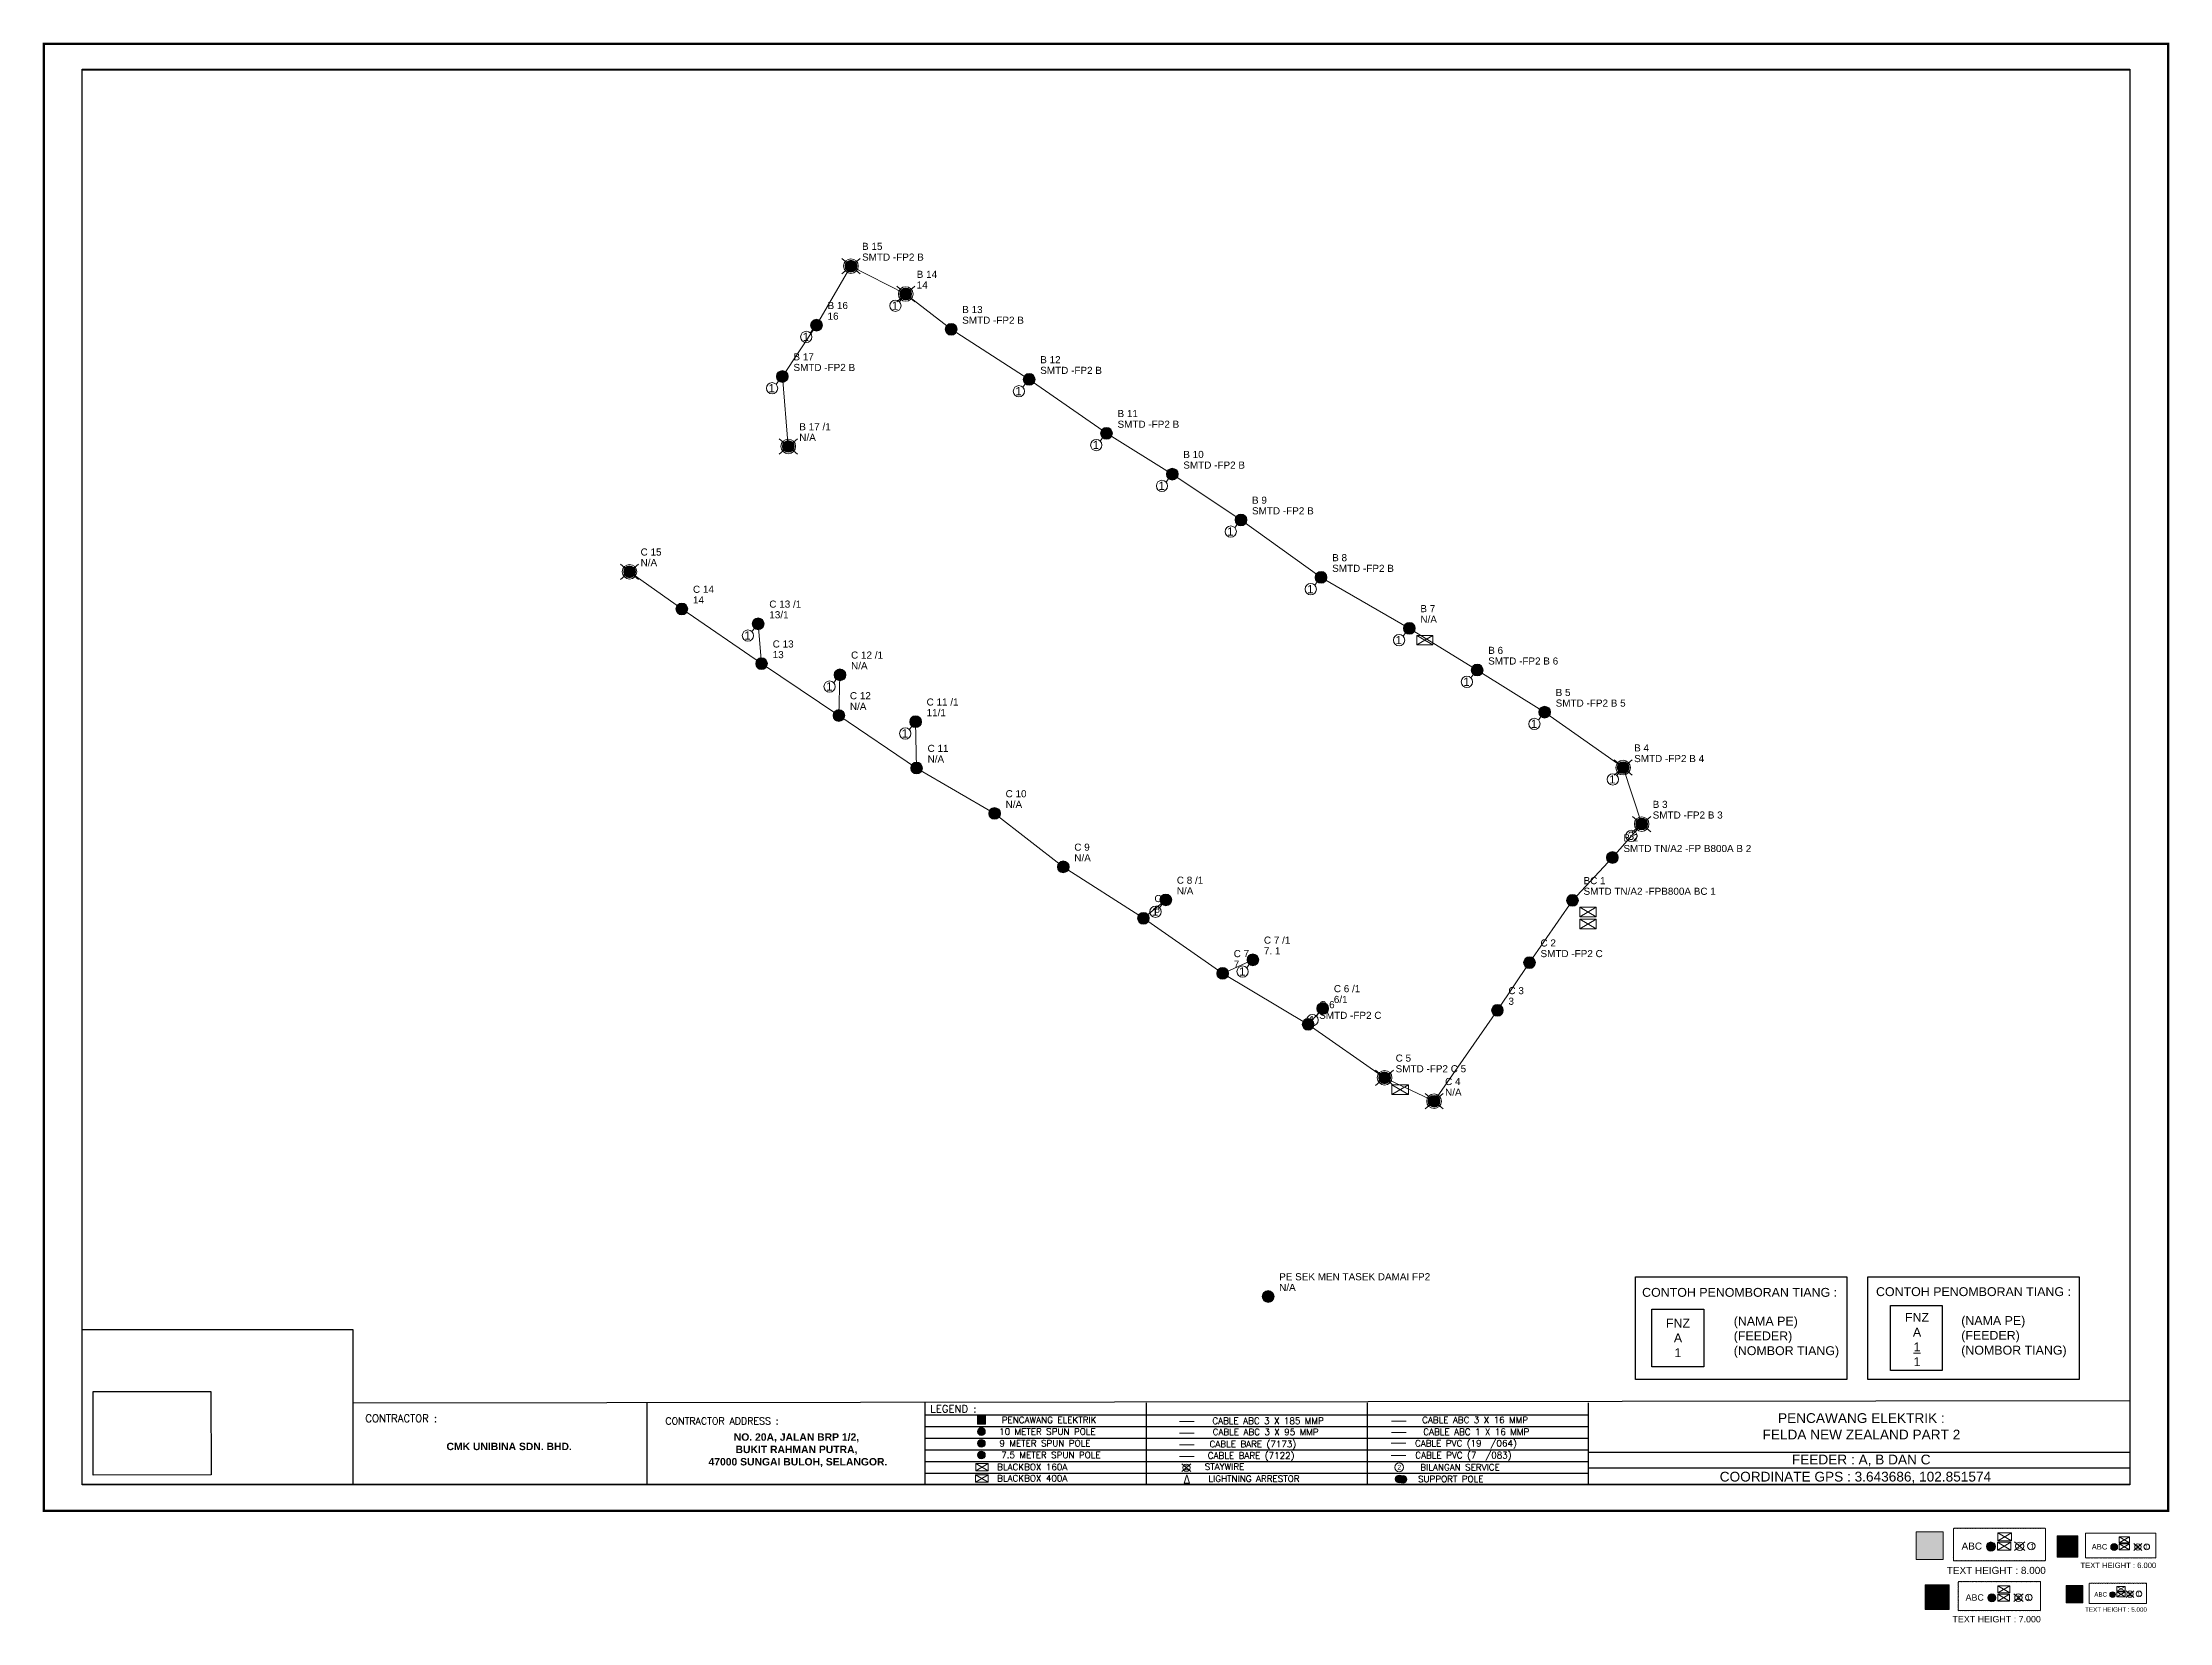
# Model space of a CAD drawing. Header units: inches. Extents: x -2907330 to 774627, y -12404360 to 10502691.
# Drawn here: x 5452 to 7848, y 2088 to 3867 of the extents above; entities that cross this region are included whole.
import ezdxf
from ezdxf.enums import TextEntityAlignment as Align

# ---------------------------------------------------------------- set-up
doc = ezdxf.new("R2010")
doc.units = ezdxf.units.IN
doc.header["$MEASUREMENT"] = 0
for name, color, linetype, lineweight in [('BARE 7122', 94, 'Continuous', 0), ('BBOX 160A', 30, 'Continuous', 0), ('BBOX 400A', 1, 'Continuous', 0), ('CABLE 185', 1, 'Continuous', 0), ('CABLE 316', 30, 'Continuous', 0), ('CABLE SERVICE', 7, 'Continuous', 0), ('JUMLAH SERVIS', 7, 'Continuous', 0), ('LIGHTNING ARRESTOR', 2, 'Continuous', 0), ('POLE NUMBER', 7, 'Continuous', 0), ('PVC 7083', 2, 'Continuous', 0), ('PVC 9064', 4, 'Continuous', 0), ('STAYWIRE', 7, 'Continuous', 0), ('TIANG LAMA', 112, 'Continuous', 0), ('UMBANG', 7, 'Continuous', 0)]:
    doc.layers.add(name, color=color, linetype=linetype, lineweight=lineweight)
doc.styles.add('Arial_Black', font='ariblk.ttf', dxfattribs={"height": 1})
doc.styles.add('Simplex.shk', font='simplex.shx', dxfattribs={"height": 1.75})
doc.styles.get("Standard").update_dxf_attribs({"font": 'arial.ttf', "height": 2})
doc.styles.add('style1', font='arial.ttf', dxfattribs={"height": 2})
picture_1 = doc.add_image_def('image1.png', size_in_pixel=(267, 189))

msp = doc.modelspace()

# ---------------------------------------------------------------- texts
at = {"style": 'Simplex.shk'}
for s, height, p in [('LEGEND :', 8.35, (6477.7, 2328.2)), ('CONTRACTOR :', 8.347, (5855.6, 2317.6)), ('CONTRACTOR ADDRESS :', 7.791, (6217, 2314.6))]:
    msp.add_text(s, height=height, dxfattribs=at).set_placement(p, align=Align.MIDDLE_CENTER)
at = {"lineweight": 0, "style": 'Simplex.shk'}
for s, height, p in [('10 METER SPUN POLE', 7.234, (6583.6, 2302.7)), ('PENCAWANG ELEKTRIK ', 7.234, (6588, 2315.8)), ('CABLE ABC 3 X 185 MMP ', 7.234, (6834.7, 2314.8)), ('CABLE ABC 3 X 95 MMP ', 7.234, (6831.9, 2302.3)), ('CABLE ABC 3 X 16 MMP', 7.234, (7065.4, 2315.8)), ('CABLE ABC 1 X 16 MMP ', 7.234, (7069.2, 2302.4)), ('9 METER SPUN POLE', 7.234, (6580.9, 2289.5)), ('7.5 METER SPUN POLE ', 7.234, (6590.1, 2276.3)), ('CABLE BARE (7122)', 7.234, (6813.1, 2275.7)), ('CABLE BARE (7173) ', 7.234, (6817.6, 2288.6)), ('CABLE PVC (19  /064)', 7.234, (7055.1, 2289.5)), ('CABLE PVC (7  /083)', 7.234, (7052.3, 2276.1)), ('BLACKBOX 160A', 7.234, (6566.5, 2262.8)), ('BLACKBOX 400A', 7.234, (6566.5, 2250.1)), ('STAYWIRE', 7.23, (6783.2, 2263.1)), ('LIGHTNING ARRESTOR', 7.234, (6816.3, 2249.6)), ('SUPPORT POLE', 7.234, (7038, 2249.3)), ('BILANGAN SERVICE', 7.234, (7048.5, 2262.5))]:
    msp.add_text(s, height=height, dxfattribs=at).set_placement(p, align=Align.MIDDLE_CENTER)
at = {"color": 7, "linetype": 'Continuous', "lineweight": 0}
for s, p in [('FELDA NEW ZEALAND PART 2', (7500.6, 2299.3)), ('PENCAWANG ELEKTRIK :', (7500.6, 2317.9)), ('FEEDER : A, B DAN C', (7500.4, 2271.2)), ('COORDINATE GPS : 3.643686, 102.851574', (7493.9, 2251.9))]:
    msp.add_text(s, height=11, dxfattribs=at).set_placement(p, align=Align.MIDDLE_CENTER)
at = {"lineweight": 0, "char_height": 10}
for s, width, insert, attachment_point in [('CONTOH PENOMBORAN TIANG :', 296.615, (7253.6, 2464.5), 1), ('CONTOH PENOMBORAN TIANG :', 296.615, (7517.1, 2465.3), 1), ('\\pxt11;FNZ \\P\\ptz;A\\P1', 219.825, (7294, 2408.2), 5), ('\\P(NAMA PE)\\P(FEEDER)\\P(NOMBOR TIANG)', 219.825, (7356.8, 2417.3), 4), ('FNZ \\PA\\P{\\L1\\P}1', 219.825, (7563.3, 2406.4), 5), ('\\P(NAMA PE)\\P(FEEDER)\\P(NOMBOR TIANG)', 219.825, (7613.1, 2417.9), 4)]:
    msp.add_mtext_dynamic_manual_height_columns(s, width=width, gutter_width=5.26, heights=[0], dxfattribs=dict(at, insert=insert, attachment_point=attachment_point))
at = {"char_height": 8.347, "attachment_point": 1, "style": 'Arial_Black'}
for s, width, insert in [('\\pxqc;{\\fArial|b1|i0|c0|p34;NO. 20A, JALAN BRP 1/2,\\PBUKIT RAHMAN PUTRA,\\P 47000 SUNGAI BULOH, SELANGOR.}', 247.027, (6177.4, 2300.7)), ('\\pxqc,t22;{\\fArial|b1|i0|c0|p34;CMK UNIBINA SDN. BHD.}', 209.739, (5872.4, 2290.1))]:
    msp.add_mtext_dynamic_manual_height_columns(s, width=width, gutter_width=13.9, heights=[0], dxfattribs=dict(at, insert=insert))
at = {"layer": 'CABLE SERVICE', "style": 'style1'}
for s, height, p in [('2', 5.72, (7676.5, 2170.7)), ('1', 5.91, (7691, 2170.6)), ('1', 4.37, (7810.2, 2170.6)), ('1', 4.37, (7820.1, 2170.6)), ('1', 5.1, (7675.3, 2113.1)), ('1', 5.1, (7686.9, 2113.1)), ('1', 4.37, (7801.4, 2117.5)), ('1', 4.37, (7811.3, 2117.5))]:
    msp.add_text(s, height=height, dxfattribs=at).set_placement(p)
at = {"layer": 'CABLE SERVICE', "lineweight": 5, "attachment_point": 1, "style": 'style1'}
for s, width, gutter_width, insert, char_height in [('ABC', 31.025, 14, (7613.5, 2177.7), 8.03), ('ABC', 23.725, 10.7, (7760.1, 2176), 6.14), ('\\pxqc;TEXT HEIGHT : 8.000', 130.241, 14, (7587.5, 2150.3), 8.027), ('\\pxqc;TEXT HEIGHT : 6.000', 99.598, 10.7, (7740.3, 2155.1), 6.138), ('ABC', 27.694, 12.5, (7618, 2119.4), 7.16), ('ABC', 19.326, 8.75, (7763, 2121.8), 5), ('\\pxqc;TEXT HEIGHT : 7.000', 116.257, 12.5, (7594.9, 2094.9), 7.165), ('\\pxqc;TEXT HEIGHT : 5.000', 81.131, 8.75, (7746.9, 2104.7), 5)]:
    msp.add_mtext_dynamic_manual_height_columns(s, width=width, gutter_width=gutter_width, heights=[0], dxfattribs=dict(at, insert=insert, char_height=char_height))
at = {"layer": 'POLE NUMBER', "style": 'style1'}
for s, height, p in [('B 15', 8, (6374.8, 3633.8)), ('B 14', 8, (6436.4, 3602.3)), ('B 16', 8, (6335.9, 3567.2)), ('B 13', 8, (6487.6, 3562.6)), ('B 17', 8, (6297.5, 3509.4)), ('B 12', 8, (6575.5, 3506.1)), ('B 11', 8, (6662.6, 3445.4)), ('B 17 /1', 8, (6304.1, 3430.6)), ('B 10', 8, (6736.7, 3399.4)), ('B 9', 8, (6814.1, 3347.9)), ('C 15', 8, (6125.3, 3289.5)), ('B 8', 8, (6904.4, 3283.1)), ('C 14', 8, (6184.3, 3247.5)), ('C 13 /1', 8, (6270.3, 3230.8)), ('B 7', 8, (7003.8, 3225.7)), ('C 13', 8, (6274.1, 3185.9)), ('C 12 /1', 8, (6362.4, 3173.4)), ('B 6', 8, (7080.2, 3178.7)), ('B 5', 8, (7156.2, 3131.3)), ('C 12', 8, (6361.1, 3127.6)), ('C 11 /1', 8, (6447.5, 3120.5)), ('C 11', 8, (6448.6, 3068.3)), ('B 4', 8, (7244.6, 3068.8)), ('C 10', 8, (6536.5, 3017.2)), ('B 3', 8, (7265.5, 3005.2)), ('B 2', 8, (7232.5, 2967.6)), ('C 9', 8, (6613.9, 2957)), ('C 8 /1', 8, (6729.4, 2919.8)), ('BC 1', 8, (7187.6, 2919.3)), ('C 8', 8, (6704.2, 2899.1)), ('C 7 /1', 8, (6827.5, 2852.3)), ('C 2', 8, (7139.1, 2849.1)), ('C 7', 8, (6793.5, 2837.1)), ('C 6 /1', 8, (6906.3, 2797.6)), ('C 3', 8, (7103, 2795.4)), ('C 6', 8, (6889.8, 2779.6)), ('C 5', 8, (6975.9, 2719.4)), ('C 4', 8, (7031.6, 2693)), ('PE SEK MEN TASEK DAMAI FP2', 8, (6844.7, 2473.1)), ('2', 5.37, (6738.2, 2259.5)), ('2', 5.37, (6977.9, 2259.8))]:
    msp.add_text(s, height=height, dxfattribs=at).set_placement(p)
at = {"layer": 'TIANG LAMA', "style": 'style1'}
for s, p in [('SMTD -FP2 B', (6374.8, 3621.7)), ('14', (6436.4, 3590.3)), ('16', (6335.9, 3555.2)), ('SMTD -FP2 B', (6487.6, 3550.6)), ('SMTD -FP2 B', (6297.5, 3497.4)), ('SMTD -FP2 B', (6575.5, 3494.1)), ('N/A', (6304.1, 3418.6)), ('SMTD -FP2 B', (6662.6, 3433.4)), ('SMTD -FP2 B', (6736.7, 3387.4)), ('SMTD -FP2 B', (6814.1, 3335.9)), ('N/A', (6125.3, 3277.5)), ('SMTD -FP2 B', (6904.4, 3271.1)), ('14', (6184.3, 3235.5)), ('13/1', (6270.3, 3218.8)), ('N/A', (7003.8, 3213.7)), ('13', (6274.1, 3173.9)), ('N/A', (6362.4, 3161.4)), ('SMTD -FP2 B 6', (7080.2, 3166.7)), ('N/A', (6361.1, 3115.6)), ('11/1', (6447.5, 3108.5)), ('SMTD -FP2 B 5', (7156.2, 3119.3)), ('N/A', (6448.6, 3056.3)), ('SMTD -FP2 B 4', (7244.6, 3056.8)), ('N/A', (6536.5, 3005.2)), ('SMTD -FP2 B 3', (7265.5, 2993.2)), ('N/A', (6613.9, 2945)), ('SMTD TN/A2 -FP B800A B 2', (7232.5, 2955.5)), ('N/A', (6729.4, 2907.8)), ('SMTD TN/A2 -FPB800A BC 1', (7187.6, 2907.3)), ('8', (6704.2, 2887.1)), ('7', (6793.5, 2825.1)), ('7. 1', (6827.5, 2840.3)), ('SMTD -FP2 C', (7139.1, 2837.1)), ('6/1', (6906.3, 2785.5)), ('3', (7103, 2783.4)), ('SMTD -FP2 C', (6889.8, 2767.6)), ('SMTD -FP2 C 5', (6975.9, 2707.4)), ('N/A', (7031.6, 2681)), ('N/A', (6844.7, 2461.1))]:
    msp.add_text(s, height=8, dxfattribs=at).set_placement(p)

# ---------------------------------------------------------------- blocks, each defined once
blk = doc.blocks.new('TIANG_BIRU')
at = {"lineweight": 0}
h = blk.add_hatch(color=5, dxfattribs=at)
h.dxf.hatch_style = 1
h.paths.add_polyline_path([(-1.6, 0, 1), (1.6, 0, 1)])
blk.add_circle((0, 0), 1.6, dxfattribs=at)
blk = doc.blocks.new('BM')
at = {"color": 1, "lineweight": 0}
blk.add_lwpolyline([(2.23, 1.31), (-2.23, 1.31), (-2.23, -1.31), (2.23, -1.31)], close=True, dxfattribs=at)
blk.add_lwpolyline([(-2.23, -1.31), (2.23, 1.31), (2.23, -1.31), (-2.23, 1.31)], dxfattribs=at)
blk = doc.blocks.new('U2')
at = {"layer": 'UMBANG', "lineweight": 0}
for p, q in [((-2.46, 2.09), (2.46, -2.09)), ((2.46, 2.09), (-2.46, -2.09))]:
    blk.add_line(p, q, dxfattribs=at)
blk.add_circle((0, 0), 1.99, dxfattribs=at)
at = {"layer": 'UMBANG', "style": 'style1'}
blk.add_text('2', height=2.43, dxfattribs=at).set_placement((-1.04, -1.18))
blk = doc.blocks.new('S3')
at = {"layer": 'JUMLAH SERVIS'}
blk.add_lwpolyline([(1.11, 1.06), (2.41, 2.92)], dxfattribs=at)
at = {"layer": 'JUMLAH SERVIS', "lineweight": 0}
blk.add_circle((0, 0), 1.54, dxfattribs=at)
at = {"layer": 'JUMLAH SERVIS', "style": 'style1'}
blk.add_text('3', height=2.23, dxfattribs=at).set_placement((-0.97, -1.09))
blk = doc.blocks.new('S1')
at = {"layer": 'JUMLAH SERVIS'}
blk.add_lwpolyline([(1.11, 1.06), (2.41, 2.92)], dxfattribs=at)
at = {"layer": 'JUMLAH SERVIS', "lineweight": 0}
blk.add_circle((0, 0), 1.54, dxfattribs=at)
at = {"layer": 'JUMLAH SERVIS', "style": 'style1'}
blk.add_text('1', height=2.23, dxfattribs=at).set_placement((-0.97, -1.09))
blk = doc.blocks.new('BK')
at = {"color": 30, "lineweight": 0}
blk.add_lwpolyline([(2.16, 1.26), (-2.16, 1.26), (-2.16, -1.26), (2.16, -1.26)], close=True, dxfattribs=at)
blk.add_lwpolyline([(-2.16, -1.26), (2.16, 1.26), (2.16, -1.26), (-2.16, 1.26)], dxfattribs=at)
blk = doc.blocks.new('U1')
at = {"layer": 'UMBANG', "lineweight": 0}
for p, q in [((-2.46, 2.09), (2.46, -2.09)), ((2.46, 2.09), (-2.46, -2.09))]:
    blk.add_line(p, q, dxfattribs=at)
blk.add_circle((0, 0), 1.99, dxfattribs=at)
at = {"layer": 'UMBANG', "style": 'style1'}
blk.add_text('1', height=2.43, dxfattribs=at).set_placement((-1.04, -1.18))

# ---------------------------------------------------------------- hatches: boundary and pattern name
at = {"lineweight": 0}
h = msp.add_hatch(color=3, dxfattribs=at)
h.dxf.hatch_style = 1
h.paths.add_polyline_path([(6513.9, 2320.3), (6504.8, 2320.3), (6504.8, 2311), (6513.9, 2311)])
h = msp.add_hatch(color=6, dxfattribs=at)
h.dxf.hatch_style = 1
h.paths.add_polyline_path([(6513.7, 2302.7, 1), (6505, 2302.7, 1)])
h = msp.add_hatch(color=5, dxfattribs=at)
h.dxf.hatch_style = 1
h.paths.add_polyline_path([(6505, 2289.5, 1), (6513.7, 2289.5, 1)])
h = msp.add_hatch(color=1, dxfattribs=at)
h.dxf.hatch_style = 1
h.paths.add_polyline_path([(6505, 2276.3, 1), (6513.7, 2276.3, 1)])
h = msp.add_hatch(color=9, dxfattribs=at)
h.dxf.hatch_style = 1
h.paths.add_polyline_path([(6975.6, 2249.2, 1), (6984.3, 2249.2, 1)])
h = msp.add_hatch(color=5, dxfattribs=at)
h.dxf.hatch_style = 1
h.paths.add_polyline_path([(6979.9, 2248.9, 1), (6988.6, 2248.9, 1)])
h = msp.add_hatch(color=3, dxfattribs=at)
h.dxf.hatch_style = 1
h.paths.add_polyline_path([(7592.9, 2189.7), (7562.4, 2189.7), (7562.4, 2158.4), (7592.9, 2158.4)])
h = msp.add_hatch(color=3, dxfattribs=at)
h.dxf.hatch_style = 1
h.paths.add_polyline_path([(7744.4, 2185.2), (7721.1, 2185.2), (7721.1, 2161.2), (7744.4, 2161.2)])
h = msp.add_hatch(color=5, dxfattribs=at)
h.dxf.hatch_style = 1
h.paths.add_polyline_path([(7641.4, 2173.2, 1), (7651.6, 2173.2, 1)])
h = msp.add_hatch(color=5, dxfattribs=at)
h.dxf.hatch_style = 1
h.paths.add_polyline_path([(7781.5, 2172.6, 1), (7789.3, 2172.6, 1)])
h = msp.add_hatch(color=3, dxfattribs=at)
h.dxf.hatch_style = 1
h.paths.add_polyline_path([(7599.6, 2130.1), (7572.4, 2130.1), (7572.4, 2102.1), (7599.6, 2102.1)])
h = msp.add_hatch(color=5, dxfattribs=at)
h.dxf.hatch_style = 1
h.paths.add_polyline_path([(7643, 2115.4, 1), (7652.1, 2115.4, 1)])
h = msp.add_hatch(color=3, dxfattribs=at)
h.dxf.hatch_style = 1
h.paths.add_polyline_path([(7750.2, 2129.3), (7731.2, 2129.3), (7731.2, 2109.7), (7750.2, 2109.7)])
h = msp.add_hatch(color=5, dxfattribs=at)
h.dxf.hatch_style = 1
h.paths.add_polyline_path([(7780.4, 2119, 1), (7786.8, 2119, 1)])

# ---------------------------------------------------------------- linework, layer by layer
at = {"color": 7, "linetype": 'Continuous'}
for p, q in [((5801, 2334.9), (7803.2, 2337.8)), ((7192.9, 2279.6), (7803, 2279.6)), ((7192.9, 2261.9), (7803, 2261.9))]:
    msp.add_line(p, q, dxfattribs=at)
at = {"linetype": 'Continuous'}
for p, q in [((6132.3, 2334.9), (6132.3, 2242.6)), ((6445.7, 2334.9), (6445.7, 2242.6)), ((6694.8, 2334.9), (6694.8, 2242.6)), ((6943.8, 2334.9), (6943.8, 2242.6)), ((7192.9, 2334.9), (7192.9, 2242.6)), ((6445.7, 2321.7), (6694.8, 2321.7)), ((6445.7, 2308.5), (6694.8, 2308.5)), ((6694.8, 2321.7), (6943.8, 2321.7)), ((6694.8, 2308.5), (6943.8, 2308.5)), ((6943.8, 2321.7), (7192.9, 2321.7)), ((6943.8, 2308.5), (6943.8, 2242.6)), ((6943.8, 2308.5), (7192.9, 2308.5)), ((6445.7, 2295.3), (6694.8, 2295.3)), ((6445.7, 2282.1), (6694.8, 2282.1)), ((6694.8, 2295.3), (6943.8, 2295.3)), ((6694.8, 2282.1), (6943.8, 2282.1)), ((6943.8, 2295.3), (7192.9, 2295.3)), ((6943.8, 2282.1), (7192.9, 2282.1)), ((6445.7, 2268.9), (6694.8, 2268.9)), ((6445.7, 2255.8), (6694.8, 2255.8)), ((6694.8, 2268.9), (6943.8, 2268.9)), ((6694.8, 2255.8), (6943.8, 2255.8)), ((6943.8, 2268.9), (7192.9, 2268.9)), ((6943.8, 2255.8), (7192.9, 2255.8))]:
    msp.add_line(p, q, dxfattribs=at)
at = {"linetype": 'Continuous', "const_width": 2.7}
msp.add_lwpolyline([(7846.3, 3866), (5452.9, 3866), (5452.9, 2213.3), (7846.3, 2213.3)], close=True, dxfattribs=at)
for points in [[(5496.2, 3836.7), (7803, 3836.7), (7803, 2242.6), (5496.2, 2242.6)], [(5496.3, 3837.3), (7803.2, 3837.3), (7803.2, 2243.1), (5496.3, 2243.1)], [(7246.2, 2476.9), (7484.3, 2476.9), (7484.3, 2361.5), (7246.2, 2361.5)], [(7507.7, 2476.9), (7745.8, 2476.9), (7745.8, 2361.5), (7507.7, 2361.5)], [(7591.7, 2371.4), (7533.3, 2371.4), (7533.3, 2444.7), (7591.7, 2444.7)], [(7323.1, 2375.6), (7264.6, 2375.6), (7264.6, 2440.4), (7323.1, 2440.4)], [(5801, 2242.6), (5496.2, 2242.6), (5496.2, 2417.5), (5801, 2417.5)]]:
    msp.add_lwpolyline(points, close=True)
at = {"color": 5, "lineweight": 0}
for points in [[(6504.8, 2311), (6513.9, 2311), (6513.9, 2320.3), (6504.8, 2320.3)], [(7562.4, 2158.4), (7592.9, 2158.4), (7592.9, 2189.7), (7562.4, 2189.7)], [(7721.1, 2161.2), (7744.4, 2161.2), (7744.4, 2185.2), (7721.1, 2185.2)], [(7572.4, 2102.1), (7599.6, 2102.1), (7599.6, 2130.1), (7572.4, 2130.1)], [(7731.2, 2109.7), (7750.2, 2109.7), (7750.2, 2129.3), (7731.2, 2129.3)]]:
    msp.add_lwpolyline(points, close=True, dxfattribs=at)
at = {"color": 1, "lineweight": 0}
for points in [[(6749.1, 2314.2), (6732.4, 2314.2)], [(6502.6, 2245.8), (6516.7, 2254), (6516.7, 2245.8), (6502.6, 2254)], [(7654.4, 2179.7), (7669.9, 2188.7), (7669.9, 2179.7), (7654.4, 2188.7)], [(7791.2, 2177.4), (7802.7, 2184.1), (7802.7, 2177.4), (7791.2, 2184.1)], [(7654.3, 2120.9), (7667.7, 2128.8), (7667.7, 2120.9), (7654.3, 2128.8)], [(7788.3, 2122.9), (7797.7, 2128.3), (7797.7, 2122.9), (7788.3, 2128.3)]]:
    msp.add_lwpolyline(points, dxfattribs=at)
at = {"color": 5, "lineweight": 0}
msp.add_lwpolyline([(6749.1, 2301), (6732.4, 2301)], dxfattribs=at)
at = {"color": 30, "lineweight": 0}
for points in [[(6987.8, 2314.3), (6971.1, 2314.3)], [(6502.8, 2258.4), (6516.9, 2266.7), (6516.9, 2258.4), (6502.8, 2266.7)], [(7654.1, 2169.2), (7669.1, 2178), (7669.1, 2169.2), (7654.1, 2178)], [(7791.2, 2169.5), (7802.6, 2176.2), (7802.6, 2169.5), (7791.2, 2176.2)], [(7654.3, 2111.8), (7667.6, 2119.6), (7667.6, 2111.8), (7654.3, 2119.6)], [(7788.3, 2116.5), (7797.6, 2122), (7797.6, 2116.5), (7788.3, 2122)]]:
    msp.add_lwpolyline(points, dxfattribs=at)
at = {"lineweight": 0}
msp.add_lwpolyline([(6987.8, 2301.6), (6971.1, 2301.6)], dxfattribs=at)
at = {"color": 6, "lineweight": 0}
msp.add_lwpolyline([(6749.1, 2287.8), (6732.4, 2287.8)], dxfattribs=at)
at = {"color": 1, "lineweight": 0}
for points in [[(6516.7, 2254), (6502.6, 2254), (6502.6, 2245.8), (6516.7, 2245.8)], [(7669.9, 2188.7), (7654.4, 2188.7), (7654.4, 2179.7), (7669.9, 2179.7)], [(7802.7, 2184.1), (7791.2, 2184.1), (7791.2, 2177.4), (7802.7, 2177.4)], [(7667.7, 2128.8), (7654.3, 2128.8), (7654.3, 2120.9), (7667.7, 2120.9)], [(7797.7, 2128.3), (7788.3, 2128.3), (7788.3, 2122.9), (7797.7, 2122.9)]]:
    msp.add_lwpolyline(points, close=True, dxfattribs=at)
at = {"color": 30, "lineweight": 0}
for points in [[(6516.9, 2266.7), (6502.8, 2266.7), (6502.8, 2258.4), (6516.9, 2258.4)], [(7669.1, 2178), (7654.1, 2178), (7654.1, 2169.2), (7669.1, 2169.2)], [(7802.6, 2176.2), (7791.2, 2176.2), (7791.2, 2169.5), (7802.6, 2169.5)], [(7667.6, 2119.6), (7654.3, 2119.6), (7654.3, 2111.8), (7667.6, 2111.8)], [(7797.6, 2122), (7788.3, 2122), (7788.3, 2116.5), (7797.6, 2116.5)]]:
    msp.add_lwpolyline(points, close=True, dxfattribs=at)
at = {"lineweight": 5}
for points in [[(7604.4, 2157.3, 0.520567), (7605.1, 2157.3, 0.520567), (7605.8, 2157.3, 0.520567), (7606.5, 2157.3, 0.520567), (7607.2, 2157.3, 0.520567), (7607.9, 2157.3, 0.520567), (7608.6, 2157.3, 0.520567), (7609.3, 2157.3, 0.520567), (7610, 2157.3, 0.520567), (7610.7, 2157.3, 0.520567), (7611.4, 2157.3, 0.520567), (7612.1, 2157.3, 0.520567), (7612.8, 2157.3, 0.520567), (7613.5, 2157.3, 0.520567), (7614.2, 2157.3, 0.520567), (7614.9, 2157.3, 0.520567), (7615.6, 2157.3, 0.520567), (7616.4, 2157.3, 0.520567), (7617.1, 2157.3, 0.520567), (7617.8, 2157.3, 0.520567), (7618.5, 2157.3, 0.520567), (7619.2, 2157.3, 0.520567), (7619.9, 2157.3, 0.520567), (7620.6, 2157.3, 0.520567), (7621.3, 2157.3, 0.520567), (7622, 2157.3, 0.520567), (7622.7, 2157.3, 0.520567), (7623.4, 2157.3, 0.520567), (7624.1, 2157.3, 0.520567), (7624.8, 2157.3, 0.520567), (7625.5, 2157.3, 0.520567), (7626.2, 2157.3, 0.520567), (7626.9, 2157.3, 0.520567), (7627.6, 2157.3, 0.520567), (7628.3, 2157.3, 0.520567), (7629, 2157.3, 0.520567), (7629.7, 2157.3, 0.520567), (7630.4, 2157.3, 0.520567), (7631.1, 2157.3, 0.520567), (7631.8, 2157.3, 0.520567), (7632.5, 2157.3, 0.520567), (7633.2, 2157.3, 0.520567), (7633.9, 2157.3, 0.520567), (7634.6, 2157.3, 0.520567), (7635.3, 2157.3, 0.520567), (7636, 2157.3, 0.520567), (7636.7, 2157.3, 0.520567), (7637.4, 2157.3, 0.520567), (7638.1, 2157.3, 0.520567), (7638.8, 2157.3, 0.520567), (7639.5, 2157.3, 0.520567), (7640.2, 2157.3, 0.520567), (7640.9, 2157.3, 0.520567), (7641.6, 2157.3, 0.520567), (7642.3, 2157.3, 0.520567), (7643, 2157.3, 0.520567), (7643.7, 2157.3, 0.520567), (7644.4, 2157.3, 0.520567), (7645.1, 2157.3, 0.520567), (7645.8, 2157.3, 0.520567), (7646.5, 2157.3, 0.520567), (7647.2, 2157.3, 0.520567), (7647.9, 2157.3, 0.520567), (7648.6, 2157.3, 0.520567), (7649.3, 2157.3, 0.520567), (7650, 2157.3, 0.520567), (7650.7, 2157.3, 0.520567), (7651.5, 2157.3, 0.520567), (7652.2, 2157.3, 0.520567), (7652.9, 2157.3, 0.520567), (7653.6, 2157.3, 0.520567), (7654.3, 2157.3, 0.520567), (7655, 2157.3, 0.520567), (7655.7, 2157.3, 0.520567), (7656.4, 2157.3, 0.520567), (7657.1, 2157.3, 0.520567), (7657.8, 2157.3, 0.520567), (7658.5, 2157.3, 0.520567), (7659.2, 2157.3, 0.520567), (7659.9, 2157.3, 0.520567), (7660.6, 2157.3, 0.520567), (7661.3, 2157.3, 0.520567), (7662, 2157.3, 0.520567), (7662.7, 2157.3, 0.520567), (7663.4, 2157.3, 0.520567), (7664.1, 2157.3, 0.520567), (7664.8, 2157.3, 0.520567), (7665.5, 2157.3, 0.520567), (7666.2, 2157.3, 0.520567), (7666.9, 2157.3, 0.520567), (7667.6, 2157.3, 0.520567), (7668.3, 2157.3, 0.520567), (7669, 2157.3, 0.520567), (7669.7, 2157.3, 0.520567), (7670.4, 2157.3, 0.520567), (7671.1, 2157.3, 0.520567), (7671.8, 2157.3, 0.520567), (7672.5, 2157.3, 0.520567), (7673.2, 2157.3, 0.520567), (7673.9, 2157.3, 0.520567), (7674.6, 2157.3, 0.520567), (7675.3, 2157.3, 0.520567), (7676, 2157.3, 0.520567), (7676.7, 2157.3, 0.520567), (7677.4, 2157.3, 0.520567), (7678.1, 2157.3, 0.520567), (7678.8, 2157.3, 0.520567), (7679.5, 2157.3, 0.520567), (7680.2, 2157.3, 0.520567), (7680.9, 2157.3, 0.520567), (7681.6, 2157.3, 0.520567), (7682.3, 2157.3, 0.520567), (7683, 2157.3, 0.520567), (7683.7, 2157.3, 0.520567), (7684.4, 2157.3, 0.520567), (7685.1, 2157.3, 0.520567), (7685.8, 2157.3, 0.520567), (7686.6, 2157.3, 0.520567), (7687.3, 2157.3, 0.520567), (7688, 2157.3, 0.520567), (7688.7, 2157.3, 0.520567), (7689.4, 2157.3, 0.520567), (7690.1, 2157.3, 0.520567), (7690.8, 2157.3, 0.520567), (7691.5, 2157.3, 0.520567), (7692.2, 2157.3, 0.520567), (7692.9, 2157.3, 0.520567), (7693.6, 2157.3, 0.520567), (7694.3, 2157.3, 0.520567), (7695, 2157.3, 0.520567), (7695.7, 2157.3, 0.520567), (7696.4, 2157.3, 0.520567), (7697.1, 2157.3, 0.520567), (7697.8, 2157.3, 0.520567), (7698.5, 2157.3, 0.520567), (7699.2, 2157.3, 0.520567), (7699.9, 2157.3, 0.520567), (7700.6, 2157.3, 0.520567), (7701.3, 2157.3, 0.520567), (7702, 2157.3, 0.520567), (7702.7, 2157.3, 0.520567), (7703.4, 2157.3, 0.520567), (7704.1, 2157.3, 0.520567), (7704.8, 2157.3, 0.520567), (7705.5, 2157.3, 0.520567), (7706.2, 2157.3, 0.520567), (7706.9, 2157.3, 0.520567), (7707.6, 2157.3, 0.520567), (7707.9, 2157.7, 0.520567), (7707.9, 2158.4, 0.520567), (7707.9, 2159.1, 0.520567), (7707.9, 2159.8, 0.520567), (7707.9, 2160.5, 0.520567), (7707.9, 2161.2, 0.520567), (7707.9, 2161.9, 0.520567), (7707.9, 2162.7, 0.520567), (7707.9, 2163.4, 0.520567), (7707.9, 2164.1, 0.520567), (7707.9, 2164.8, 0.520567), (7707.9, 2165.5, 0.520567), (7707.9, 2166.2, 0.520567), (7707.9, 2166.9, 0.520567), (7707.9, 2167.6, 0.520567), (7707.9, 2168.3, 0.520567), (7707.9, 2169, 0.520567), (7707.9, 2169.7, 0.520567), (7707.9, 2170.4, 0.520567), (7707.9, 2171.1, 0.520567), (7707.9, 2171.8, 0.520567), (7707.9, 2172.5, 0.520567), (7707.9, 2173.2, 0.520567), (7707.9, 2173.9, 0.520567), (7707.9, 2174.6, 0.520567), (7707.9, 2175.3, 0.520567), (7707.9, 2176, 0.520567), (7707.9, 2176.7, 0.520567), (7707.9, 2177.4, 0.520567), (7707.9, 2178.1, 0.520567), (7707.9, 2178.8, 0.520567), (7707.9, 2179.5, 0.520567), (7707.9, 2180.2, 0.520567), (7707.9, 2180.9, 0.520567), (7707.9, 2181.6, 0.520567), (7707.9, 2182.3, 0.520567), (7707.9, 2183, 0.520567), (7707.9, 2183.7, 0.520567), (7707.9, 2184.4, 0.520567), (7707.9, 2185.1, 0.520567), (7707.9, 2185.8, 0.520567), (7707.9, 2186.5, 0.520567), (7707.9, 2187.2, 0.520567), (7707.9, 2187.9, 0.520567), (7707.9, 2188.6, 0.520567), (7707.9, 2189.3, 0.520567), (7707.9, 2190, 0.520567), (7707.9, 2190.7, 0.520567), (7707.9, 2191.4, 0.520567), (7707.9, 2192.1, 0.520567), (7707.9, 2192.8, 0.520567), (7707.9, 2193.5, 0.520567), (7707.2, 2193.6, 0.520567), (7706.5, 2193.6, 0.520567), (7705.8, 2193.6, 0.520567), (7705.1, 2193.6, 0.520567), (7704.4, 2193.6, 0.520567), (7703.7, 2193.6, 0.520567), (7703, 2193.6, 0.520567), (7702.3, 2193.6, 0.520567), (7701.6, 2193.6, 0.520567), (7700.9, 2193.6, 0.520567), (7700.2, 2193.6, 0.520567), (7699.5, 2193.6, 0.520567), (7698.8, 2193.6, 0.520567), (7698.1, 2193.6, 0.520567), (7697.4, 2193.6, 0.520567), (7696.7, 2193.6, 0.520567), (7696, 2193.6, 0.520567), (7695.3, 2193.6, 0.520567), (7694.6, 2193.6, 0.520567), (7693.8, 2193.6, 0.520567), (7693.1, 2193.6, 0.520567), (7692.4, 2193.6, 0.520567), (7691.7, 2193.6, 0.520567), (7691, 2193.6, 0.520567), (7690.3, 2193.6, 0.520567), (7689.6, 2193.6, 0.520567), (7688.9, 2193.6, 0.520567), (7688.2, 2193.6, 0.520567), (7687.5, 2193.6, 0.520567), (7686.8, 2193.6, 0.520567), (7686.1, 2193.6, 0.520567), (7685.4, 2193.6, 0.520567), (7684.7, 2193.6, 0.520567), (7684, 2193.6, 0.520567), (7683.3, 2193.6, 0.520567), (7682.6, 2193.6, 0.520567), (7681.9, 2193.6, 0.520567), (7681.2, 2193.6, 0.520567), (7680.5, 2193.6, 0.520567), (7679.8, 2193.6, 0.520567), (7679.1, 2193.6, 0.520567), (7678.4, 2193.6, 0.520567), (7677.7, 2193.6, 0.520567), (7677, 2193.6, 0.520567), (7676.3, 2193.6, 0.520567), (7675.6, 2193.6, 0.520567), (7674.9, 2193.6, 0.520567), (7674.2, 2193.6, 0.520567), (7673.5, 2193.6, 0.520567), (7672.8, 2193.6, 0.520567), (7672.1, 2193.6, 0.520567), (7671.4, 2193.6, 0.520567), (7670.7, 2193.6, 0.520567), (7670, 2193.6, 0.520567), (7669.3, 2193.6, 0.520567), (7668.6, 2193.6, 0.520567), (7667.9, 2193.6, 0.520567), (7667.2, 2193.6, 0.520567), (7666.5, 2193.6, 0.520567), (7665.8, 2193.6, 0.520567), (7665.1, 2193.6, 0.520567), (7664.4, 2193.6, 0.520567), (7663.7, 2193.6, 0.520567), (7663, 2193.6, 0.520567), (7662.3, 2193.6, 0.520567), (7661.6, 2193.6, 0.520567), (7660.9, 2193.6, 0.520567), (7660.2, 2193.6, 0.520567), (7659.5, 2193.6, 0.520567), (7658.7, 2193.6, 0.520567), (7658, 2193.6, 0.520567), (7657.3, 2193.6, 0.520567), (7656.6, 2193.6, 0.520567), (7655.9, 2193.6, 0.520567), (7655.2, 2193.6, 0.520567), (7654.5, 2193.6, 0.520567), (7653.8, 2193.6, 0.520567), (7653.1, 2193.6, 0.520567), (7652.4, 2193.6, 0.520567), (7651.7, 2193.6, 0.520567), (7651, 2193.6, 0.520567), (7650.3, 2193.6, 0.520567), (7649.6, 2193.6, 0.520567), (7648.9, 2193.6, 0.520567), (7648.2, 2193.6, 0.520567), (7647.5, 2193.6, 0.520567), (7646.8, 2193.6, 0.520567), (7646.1, 2193.6, 0.520567), (7645.4, 2193.6, 0.520567), (7644.7, 2193.6, 0.520567), (7644, 2193.6, 0.520567), (7643.3, 2193.6, 0.520567), (7642.6, 2193.6, 0.520567), (7641.9, 2193.6, 0.520567), (7641.2, 2193.6, 0.520567), (7640.5, 2193.6, 0.520567), (7639.8, 2193.6, 0.520567), (7639.1, 2193.6, 0.520567), (7638.4, 2193.6, 0.520567), (7637.7, 2193.6, 0.520567), (7637, 2193.6, 0.520567), (7636.3, 2193.6, 0.520567), (7635.6, 2193.6, 0.520567), (7634.9, 2193.6, 0.520567), (7634.2, 2193.6, 0.520567), (7633.5, 2193.6, 0.520567), (7632.8, 2193.6, 0.520567), (7632.1, 2193.6, 0.520567), (7631.4, 2193.6, 0.520567), (7630.7, 2193.6, 0.520567), (7630, 2193.6, 0.520567), (7629.3, 2193.6, 0.520567), (7628.6, 2193.6, 0.520567), (7627.9, 2193.6, 0.520567), (7627.2, 2193.6, 0.520567), (7626.5, 2193.6, 0.520567), (7625.8, 2193.6, 0.520567), (7625.1, 2193.6, 0.520567), (7624.4, 2193.6, 0.520567), (7623.6, 2193.6, 0.520567), (7622.9, 2193.6, 0.520567), (7622.2, 2193.6, 0.520567), (7621.5, 2193.6, 0.520567), (7620.8, 2193.6, 0.520567), (7620.1, 2193.6, 0.520567), (7619.4, 2193.6, 0.520567), (7618.7, 2193.6, 0.520567), (7618, 2193.6, 0.520567), (7617.3, 2193.6, 0.520567), (7616.6, 2193.6, 0.520567), (7615.9, 2193.6, 0.520567), (7615.2, 2193.6, 0.520567), (7614.5, 2193.6, 0.520567), (7613.8, 2193.6, 0.520567), (7613.1, 2193.6, 0.520567), (7612.4, 2193.6, 0.520567), (7611.7, 2193.6, 0.520567), (7611, 2193.6, 0.520567), (7610.3, 2193.6, 0.520567), (7609.6, 2193.6, 0.520567), (7608.9, 2193.6, 0.520567), (7608.2, 2193.6, 0.520567), (7607.5, 2193.6, 0.520567), (7606.8, 2193.6, 0.520567), (7606.1, 2193.6, 0.520567), (7605.4, 2193.6, 0.520567), (7604.7, 2193.6, 0.520567), (7604.4, 2193.1, 0.520567), (7604.4, 2192.4, 0.520567), (7604.4, 2191.7, 0.520567), (7604.4, 2191, 0.520567), (7604.4, 2190.3, 0.520567), (7604.4, 2189.6, 0.520567), (7604.4, 2188.9, 0.520567), (7604.4, 2188.2, 0.520567), (7604.4, 2187.5, 0.520567), (7604.4, 2186.8, 0.520567), (7604.4, 2186.1, 0.520567), (7604.4, 2185.4, 0.520567), (7604.4, 2184.7, 0.520567), (7604.4, 2184, 0.520567), (7604.4, 2183.3, 0.520567), (7604.4, 2182.6, 0.520567), (7604.4, 2181.9, 0.520567), (7604.4, 2181.2, 0.520567), (7604.4, 2180.5, 0.520567), (7604.4, 2179.8, 0.520567), (7604.4, 2179.1, 0.520567), (7604.4, 2178.4, 0.520567), (7604.4, 2177.7, 0.520567), (7604.4, 2177, 0.520567), (7604.4, 2176.3, 0.520567), (7604.4, 2175.6, 0.520567), (7604.4, 2174.9, 0.520567), (7604.4, 2174.2, 0.520567), (7604.4, 2173.5, 0.520567), (7604.4, 2172.8, 0.520567), (7604.4, 2172.1, 0.520567), (7604.4, 2171.4, 0.520567), (7604.4, 2170.7, 0.520567), (7604.4, 2170, 0.520567), (7604.4, 2169.3, 0.520567), (7604.4, 2168.6, 0.520567), (7604.4, 2167.9, 0.520567), (7604.4, 2167.2, 0.520567), (7604.4, 2166.5, 0.520567), (7604.4, 2165.8, 0.520567), (7604.4, 2165.1, 0.520567), (7604.4, 2164.4, 0.520567), (7604.4, 2163.7, 0.520567), (7604.4, 2163, 0.520567), (7604.4, 2162.3, 0.520567), (7604.4, 2161.6, 0.520567), (7604.4, 2160.9, 0.520567), (7604.4, 2160.1, 0.520567), (7604.4, 2159.4, 0.520567), (7604.4, 2158.7, 0.520567), (7604.4, 2158, 0.520567)], [(7753.2, 2160.4, 0.520567), (7753.7, 2160.4, 0.520567), (7754.3, 2160.4, 0.520567), (7754.8, 2160.4, 0.520567), (7755.4, 2160.4, 0.520567), (7755.9, 2160.4, 0.520567), (7756.4, 2160.4, 0.520567), (7757, 2160.4, 0.520567), (7757.5, 2160.4, 0.520567), (7758, 2160.4, 0.520567), (7758.6, 2160.4, 0.520567), (7759.1, 2160.4, 0.520567), (7759.6, 2160.4, 0.520567), (7760.2, 2160.4, 0.520567), (7760.7, 2160.4, 0.520567), (7761.3, 2160.4, 0.520567), (7761.8, 2160.4, 0.520567), (7762.3, 2160.4, 0.520567), (7762.9, 2160.4, 0.520567), (7763.4, 2160.4, 0.520567), (7763.9, 2160.4, 0.520567), (7764.5, 2160.4, 0.520567), (7765, 2160.4, 0.520567), (7765.6, 2160.4, 0.520567), (7766.1, 2160.4, 0.520567), (7766.6, 2160.4, 0.520567), (7767.2, 2160.4, 0.520567), (7767.7, 2160.4, 0.520567), (7768.2, 2160.4, 0.520567), (7768.8, 2160.4, 0.520567), (7769.3, 2160.4, 0.520567), (7769.8, 2160.4, 0.520567), (7770.4, 2160.4, 0.520567), (7770.9, 2160.4, 0.520567), (7771.5, 2160.4, 0.520567), (7772, 2160.4, 0.520567), (7772.5, 2160.4, 0.520567), (7773.1, 2160.4, 0.520567), (7773.6, 2160.4, 0.520567), (7774.1, 2160.4, 0.520567), (7774.7, 2160.4, 0.520567), (7775.2, 2160.4, 0.520567), (7775.8, 2160.4, 0.520567), (7776.3, 2160.4, 0.520567), (7776.8, 2160.4, 0.520567), (7777.4, 2160.4, 0.520567), (7777.9, 2160.4, 0.520567), (7778.4, 2160.4, 0.520567), (7779, 2160.4, 0.520567), (7779.5, 2160.4, 0.520567), (7780, 2160.4, 0.520567), (7780.6, 2160.4, 0.520567), (7781.1, 2160.4, 0.520567), (7781.7, 2160.4, 0.520567), (7782.2, 2160.4, 0.520567), (7782.7, 2160.4, 0.520567), (7783.3, 2160.4, 0.520567), (7783.8, 2160.4, 0.520567), (7784.3, 2160.4, 0.520567), (7784.9, 2160.4, 0.520567), (7785.4, 2160.4, 0.520567), (7785.9, 2160.4, 0.520567), (7786.5, 2160.4, 0.520567), (7787, 2160.4, 0.520567), (7787.6, 2160.4, 0.520567), (7788.1, 2160.4, 0.520567), (7788.6, 2160.4, 0.520567), (7789.2, 2160.4, 0.520567), (7789.7, 2160.4, 0.520567), (7790.2, 2160.4, 0.520567), (7790.8, 2160.4, 0.520567), (7791.3, 2160.4, 0.520567), (7791.9, 2160.4, 0.520567), (7792.4, 2160.4, 0.520567), (7792.9, 2160.4, 0.520567), (7793.5, 2160.4, 0.520567), (7794, 2160.4, 0.520567), (7794.5, 2160.4, 0.520567), (7795.1, 2160.4, 0.520567), (7795.6, 2160.4, 0.520567), (7796.1, 2160.4, 0.520567), (7796.7, 2160.4, 0.520567), (7797.2, 2160.4, 0.520567), (7797.8, 2160.4, 0.520567), (7798.3, 2160.4, 0.520567), (7798.8, 2160.4, 0.520567), (7799.4, 2160.4, 0.520567), (7799.9, 2160.4, 0.520567), (7800.4, 2160.4, 0.520567), (7801, 2160.4, 0.520567), (7801.5, 2160.4, 0.520567), (7802.1, 2160.4, 0.520567), (7802.6, 2160.4, 0.520567), (7803.1, 2160.4, 0.520567), (7803.7, 2160.4, 0.520567), (7804.2, 2160.4, 0.520567), (7804.7, 2160.4, 0.520567), (7805.3, 2160.4, 0.520567), (7805.8, 2160.4, 0.520567), (7806.3, 2160.4, 0.520567), (7806.9, 2160.4, 0.520567), (7807.4, 2160.4, 0.520567), (7808, 2160.4, 0.520567), (7808.5, 2160.4, 0.520567), (7809, 2160.4, 0.520567), (7809.6, 2160.4, 0.520567), (7810.1, 2160.4, 0.520567), (7810.6, 2160.4, 0.520567), (7811.2, 2160.4, 0.520567), (7811.7, 2160.4, 0.520567), (7812.3, 2160.4, 0.520567), (7812.8, 2160.4, 0.520567), (7813.3, 2160.4, 0.520567), (7813.9, 2160.4, 0.520567), (7814.4, 2160.4, 0.520567), (7814.9, 2160.4, 0.520567), (7815.5, 2160.4, 0.520567), (7816, 2160.4, 0.520567), (7816.5, 2160.4, 0.520567), (7817.1, 2160.4, 0.520567), (7817.6, 2160.4, 0.520567), (7818.2, 2160.4, 0.520567), (7818.7, 2160.4, 0.520567), (7819.2, 2160.4, 0.520567), (7819.8, 2160.4, 0.520567), (7820.3, 2160.4, 0.520567), (7820.8, 2160.4, 0.520567), (7821.4, 2160.4, 0.520567), (7821.9, 2160.4, 0.520567), (7822.5, 2160.4, 0.520567), (7823, 2160.4, 0.520567), (7823.5, 2160.4, 0.520567), (7824.1, 2160.4, 0.520567), (7824.6, 2160.4, 0.520567), (7825.1, 2160.4, 0.520567), (7825.7, 2160.4, 0.520567), (7826.2, 2160.4, 0.520567), (7826.7, 2160.4, 0.520567), (7827.3, 2160.4, 0.520567), (7827.8, 2160.4, 0.520567), (7828.4, 2160.4, 0.520567), (7828.9, 2160.4, 0.520567), (7829.4, 2160.4, 0.520567), (7830, 2160.4, 0.520567), (7830.5, 2160.4, 0.520567), (7831, 2160.4, 0.520567), (7831.6, 2160.4, 0.520567), (7832.1, 2160.4, 0.520567), (7832.3, 2160.8, 0.520567), (7832.3, 2161.3, 0.520567), (7832.3, 2161.8, 0.520567), (7832.3, 2162.4, 0.520567), (7832.3, 2162.9, 0.520567), (7832.3, 2163.5, 0.520567), (7832.3, 2164, 0.520567), (7832.3, 2164.5, 0.520567), (7832.3, 2165.1, 0.520567), (7832.3, 2165.6, 0.520567), (7832.3, 2166.1, 0.520567), (7832.3, 2166.7, 0.520567), (7832.3, 2167.2, 0.520567), (7832.3, 2167.7, 0.520567), (7832.3, 2168.3, 0.520567), (7832.3, 2168.8, 0.520567), (7832.3, 2169.4, 0.520567), (7832.3, 2169.9, 0.520567), (7832.3, 2170.4, 0.520567), (7832.3, 2171, 0.520567), (7832.3, 2171.5, 0.520567), (7832.3, 2172, 0.520567), (7832.3, 2172.6, 0.520567), (7832.3, 2173.1, 0.520567), (7832.3, 2173.7, 0.520567), (7832.3, 2174.2, 0.520567), (7832.3, 2174.7, 0.520567), (7832.3, 2175.3, 0.520567), (7832.3, 2175.8, 0.520567), (7832.3, 2176.3, 0.520567), (7832.3, 2176.9, 0.520567), (7832.3, 2177.4, 0.520567), (7832.3, 2177.9, 0.520567), (7832.3, 2178.5, 0.520567), (7832.3, 2179, 0.520567), (7832.3, 2179.6, 0.520567), (7832.3, 2180.1, 0.520567), (7832.3, 2180.6, 0.520567), (7832.3, 2181.2, 0.520567), (7832.3, 2181.7, 0.520567), (7832.3, 2182.2, 0.520567), (7832.3, 2182.8, 0.520567), (7832.3, 2183.3, 0.520567), (7832.3, 2183.9, 0.520567), (7832.3, 2184.4, 0.520567), (7832.3, 2184.9, 0.520567), (7832.3, 2185.5, 0.520567), (7832.3, 2186, 0.520567), (7832.3, 2186.5, 0.520567), (7832.3, 2187.1, 0.520567), (7832.3, 2187.6, 0.520567), (7832.3, 2188.1, 0.520567), (7831.8, 2188.2, 0.520567), (7831.3, 2188.2, 0.520567), (7830.7, 2188.2, 0.520567), (7830.2, 2188.2, 0.520567), (7829.6, 2188.2, 0.520567), (7829.1, 2188.2, 0.520567), (7828.6, 2188.2, 0.520567), (7828, 2188.2, 0.520567), (7827.5, 2188.2, 0.520567), (7827, 2188.2, 0.520567), (7826.4, 2188.2, 0.520567), (7825.9, 2188.2, 0.520567), (7825.4, 2188.2, 0.520567), (7824.8, 2188.2, 0.520567), (7824.3, 2188.2, 0.520567), (7823.7, 2188.2, 0.520567), (7823.2, 2188.2, 0.520567), (7822.7, 2188.2, 0.520567), (7822.1, 2188.2, 0.520567), (7821.6, 2188.2, 0.520567), (7821.1, 2188.2, 0.520567), (7820.5, 2188.2, 0.520567), (7820, 2188.2, 0.520567), (7819.4, 2188.2, 0.520567), (7818.9, 2188.2, 0.520567), (7818.4, 2188.2, 0.520567), (7817.8, 2188.2, 0.520567), (7817.3, 2188.2, 0.520567), (7816.8, 2188.2, 0.520567), (7816.2, 2188.2, 0.520567), (7815.7, 2188.2, 0.520567), (7815.2, 2188.2, 0.520567), (7814.6, 2188.2, 0.520567), (7814.1, 2188.2, 0.520567), (7813.5, 2188.2, 0.520567), (7813, 2188.2, 0.520567), (7812.5, 2188.2, 0.520567), (7811.9, 2188.2, 0.520567), (7811.4, 2188.2, 0.520567), (7810.9, 2188.2, 0.520567), (7810.3, 2188.2, 0.520567), (7809.8, 2188.2, 0.520567), (7809.2, 2188.2, 0.520567), (7808.7, 2188.2, 0.520567), (7808.2, 2188.2, 0.520567), (7807.6, 2188.2, 0.520567), (7807.1, 2188.2, 0.520567), (7806.6, 2188.2, 0.520567), (7806, 2188.2, 0.520567), (7805.5, 2188.2, 0.520567), (7805, 2188.2, 0.520567), (7804.4, 2188.2, 0.520567), (7803.9, 2188.2, 0.520567), (7803.3, 2188.2, 0.520567), (7802.8, 2188.2, 0.520567), (7802.3, 2188.2, 0.520567), (7801.7, 2188.2, 0.520567), (7801.2, 2188.2, 0.520567), (7800.7, 2188.2, 0.520567), (7800.1, 2188.2, 0.520567), (7799.6, 2188.2, 0.520567), (7799, 2188.2, 0.520567), (7798.5, 2188.2, 0.520567), (7798, 2188.2, 0.520567), (7797.4, 2188.2, 0.520567), (7796.9, 2188.2, 0.520567), (7796.4, 2188.2, 0.520567), (7795.8, 2188.2, 0.520567), (7795.3, 2188.2, 0.520567), (7794.8, 2188.2, 0.520567), (7794.2, 2188.2, 0.520567), (7793.7, 2188.2, 0.520567), (7793.1, 2188.2, 0.520567), (7792.6, 2188.2, 0.520567), (7792.1, 2188.2, 0.520567), (7791.5, 2188.2, 0.520567), (7791, 2188.2, 0.520567), (7790.5, 2188.2, 0.520567), (7789.9, 2188.2, 0.520567), (7789.4, 2188.2, 0.520567), (7788.8, 2188.2, 0.520567), (7788.3, 2188.2, 0.520567), (7787.8, 2188.2, 0.520567), (7787.2, 2188.2, 0.520567), (7786.7, 2188.2, 0.520567), (7786.2, 2188.2, 0.520567), (7785.6, 2188.2, 0.520567), (7785.1, 2188.2, 0.520567), (7784.6, 2188.2, 0.520567), (7784, 2188.2, 0.520567), (7783.5, 2188.2, 0.520567), (7782.9, 2188.2, 0.520567), (7782.4, 2188.2, 0.520567), (7781.9, 2188.2, 0.520567), (7781.3, 2188.2, 0.520567), (7780.8, 2188.2, 0.520567), (7780.3, 2188.2, 0.520567), (7779.7, 2188.2, 0.520567), (7779.2, 2188.2, 0.520567), (7778.6, 2188.2, 0.520567), (7778.1, 2188.2, 0.520567), (7777.6, 2188.2, 0.520567), (7777, 2188.2, 0.520567), (7776.5, 2188.2, 0.520567), (7776, 2188.2, 0.520567), (7775.4, 2188.2, 0.520567), (7774.9, 2188.2, 0.520567), (7774.4, 2188.2, 0.520567), (7773.8, 2188.2, 0.520567), (7773.3, 2188.2, 0.520567), (7772.7, 2188.2, 0.520567), (7772.2, 2188.2, 0.520567), (7771.7, 2188.2, 0.520567), (7771.1, 2188.2, 0.520567), (7770.6, 2188.2, 0.520567), (7770.1, 2188.2, 0.520567), (7769.5, 2188.2, 0.520567), (7769, 2188.2, 0.520567), (7768.4, 2188.2, 0.520567), (7767.9, 2188.2, 0.520567), (7767.4, 2188.2, 0.520567), (7766.8, 2188.2, 0.520567), (7766.3, 2188.2, 0.520567), (7765.8, 2188.2, 0.520567), (7765.2, 2188.2, 0.520567), (7764.7, 2188.2, 0.520567), (7764.2, 2188.2, 0.520567), (7763.6, 2188.2, 0.520567), (7763.1, 2188.2, 0.520567), (7762.5, 2188.2, 0.520567), (7762, 2188.2, 0.520567), (7761.5, 2188.2, 0.520567), (7760.9, 2188.2, 0.520567), (7760.4, 2188.2, 0.520567), (7759.9, 2188.2, 0.520567), (7759.3, 2188.2, 0.520567), (7758.8, 2188.2, 0.520567), (7758.2, 2188.2, 0.520567), (7757.7, 2188.2, 0.520567), (7757.2, 2188.2, 0.520567), (7756.6, 2188.2, 0.520567), (7756.1, 2188.2, 0.520567), (7755.6, 2188.2, 0.520567), (7755, 2188.2, 0.520567), (7754.5, 2188.2, 0.520567), (7754, 2188.2, 0.520567), (7753.4, 2188.2, 0.520567), (7753.2, 2187.8, 0.520567), (7753.2, 2187.3, 0.520567), (7753.2, 2186.8, 0.520567), (7753.2, 2186.2, 0.520567), (7753.2, 2185.7, 0.520567), (7753.2, 2185.2, 0.520567), (7753.2, 2184.6, 0.520567), (7753.2, 2184.1, 0.520567), (7753.2, 2183.5, 0.520567), (7753.2, 2183, 0.520567), (7753.2, 2182.5, 0.520567), (7753.2, 2181.9, 0.520567), (7753.2, 2181.4, 0.520567), (7753.2, 2180.9, 0.520567), (7753.2, 2180.3, 0.520567), (7753.2, 2179.8, 0.520567), (7753.2, 2179.3, 0.520567), (7753.2, 2178.7, 0.520567), (7753.2, 2178.2, 0.520567), (7753.2, 2177.6, 0.520567), (7753.2, 2177.1, 0.520567), (7753.2, 2176.6, 0.520567), (7753.2, 2176, 0.520567), (7753.2, 2175.5, 0.520567), (7753.2, 2175, 0.520567), (7753.2, 2174.4, 0.520567), (7753.2, 2173.9, 0.520567), (7753.2, 2173.3, 0.520567), (7753.2, 2172.8, 0.520567), (7753.2, 2172.3, 0.520567), (7753.2, 2171.7, 0.520567), (7753.2, 2171.2, 0.520567), (7753.2, 2170.7, 0.520567), (7753.2, 2170.1, 0.520567), (7753.2, 2169.6, 0.520567), (7753.2, 2169.1, 0.520567), (7753.2, 2168.5, 0.520567), (7753.2, 2168, 0.520567), (7753.2, 2167.4, 0.520567), (7753.2, 2166.9, 0.520567), (7753.2, 2166.4, 0.520567), (7753.2, 2165.8, 0.520567), (7753.2, 2165.3, 0.520567), (7753.2, 2164.8, 0.520567), (7753.2, 2164.2, 0.520567), (7753.2, 2163.7, 0.520567), (7753.2, 2163.1, 0.520567), (7753.2, 2162.6, 0.520567), (7753.2, 2162.1, 0.520567), (7753.2, 2161.5, 0.520567), (7753.2, 2161, 0.520567)], [(7609.9, 2101.1, 0.520567), (7610.6, 2101.1, 0.520567), (7611.2, 2101.1, 0.520567), (7611.8, 2101.1, 0.520567), (7612.5, 2101.1, 0.520567), (7613.1, 2101.1, 0.520567), (7613.7, 2101.1, 0.520567), (7614.3, 2101.1, 0.520567), (7615, 2101.1, 0.520567), (7615.6, 2101.1, 0.520567), (7616.2, 2101.1, 0.520567), (7616.8, 2101.1, 0.520567), (7617.5, 2101.1, 0.520567), (7618.1, 2101.1, 0.520567), (7618.7, 2101.1, 0.520567), (7619.3, 2101.1, 0.520567), (7620, 2101.1, 0.520567), (7620.6, 2101.1, 0.520567), (7621.2, 2101.1, 0.520567), (7621.9, 2101.1, 0.520567), (7622.5, 2101.1, 0.520567), (7623.1, 2101.1, 0.520567), (7623.7, 2101.1, 0.520567), (7624.4, 2101.1, 0.520567), (7625, 2101.1, 0.520567), (7625.6, 2101.1, 0.520567), (7626.2, 2101.1, 0.520567), (7626.9, 2101.1, 0.520567), (7627.5, 2101.1, 0.520567), (7628.1, 2101.1, 0.520567), (7628.7, 2101.1, 0.520567), (7629.4, 2101.1, 0.520567), (7630, 2101.1, 0.520567), (7630.6, 2101.1, 0.520567), (7631.3, 2101.1, 0.520567), (7631.9, 2101.1, 0.520567), (7632.5, 2101.1, 0.520567), (7633.1, 2101.1, 0.520567), (7633.8, 2101.1, 0.520567), (7634.4, 2101.1, 0.520567), (7635, 2101.1, 0.520567), (7635.6, 2101.1, 0.520567), (7636.3, 2101.1, 0.520567), (7636.9, 2101.1, 0.520567), (7637.5, 2101.1, 0.520567), (7638.1, 2101.1, 0.520567), (7638.8, 2101.1, 0.520567), (7639.4, 2101.1, 0.520567), (7640, 2101.1, 0.520567), (7640.7, 2101.1, 0.520567), (7641.3, 2101.1, 0.520567), (7641.9, 2101.1, 0.520567), (7642.5, 2101.1, 0.520567), (7643.2, 2101.1, 0.520567), (7643.8, 2101.1, 0.520567), (7644.4, 2101.1, 0.520567), (7645, 2101.1, 0.520567), (7645.7, 2101.1, 0.520567), (7646.3, 2101.1, 0.520567), (7646.9, 2101.1, 0.520567), (7647.5, 2101.1, 0.520567), (7648.2, 2101.1, 0.520567), (7648.8, 2101.1, 0.520567), (7649.4, 2101.1, 0.520567), (7650.1, 2101.1, 0.520567), (7650.7, 2101.1, 0.520567), (7651.3, 2101.1, 0.520567), (7651.9, 2101.1, 0.520567), (7652.6, 2101.1, 0.520567), (7653.2, 2101.1, 0.520567), (7653.8, 2101.1, 0.520567), (7654.4, 2101.1, 0.520567), (7655.1, 2101.1, 0.520567), (7655.7, 2101.1, 0.520567), (7656.3, 2101.1, 0.520567), (7656.9, 2101.1, 0.520567), (7657.6, 2101.1, 0.520567), (7658.2, 2101.1, 0.520567), (7658.8, 2101.1, 0.520567), (7659.5, 2101.1, 0.520567), (7660.1, 2101.1, 0.520567), (7660.7, 2101.1, 0.520567), (7661.3, 2101.1, 0.520567), (7662, 2101.1, 0.520567), (7662.6, 2101.1, 0.520567), (7663.2, 2101.1, 0.520567), (7663.8, 2101.1, 0.520567), (7664.5, 2101.1, 0.520567), (7665.1, 2101.1, 0.520567), (7665.7, 2101.1, 0.520567), (7666.3, 2101.1, 0.520567), (7667, 2101.1, 0.520567), (7667.6, 2101.1, 0.520567), (7668.2, 2101.1, 0.520567), (7668.8, 2101.1, 0.520567), (7669.5, 2101.1, 0.520567), (7670.1, 2101.1, 0.520567), (7670.7, 2101.1, 0.520567), (7671.4, 2101.1, 0.520567), (7672, 2101.1, 0.520567), (7672.6, 2101.1, 0.520567), (7673.2, 2101.1, 0.520567), (7673.9, 2101.1, 0.520567), (7674.5, 2101.1, 0.520567), (7675.1, 2101.1, 0.520567), (7675.7, 2101.1, 0.520567), (7676.4, 2101.1, 0.520567), (7677, 2101.1, 0.520567), (7677.6, 2101.1, 0.520567), (7678.2, 2101.1, 0.520567), (7678.9, 2101.1, 0.520567), (7679.5, 2101.1, 0.520567), (7680.1, 2101.1, 0.520567), (7680.8, 2101.1, 0.520567), (7681.4, 2101.1, 0.520567), (7682, 2101.1, 0.520567), (7682.6, 2101.1, 0.520567), (7683.3, 2101.1, 0.520567), (7683.9, 2101.1, 0.520567), (7684.5, 2101.1, 0.520567), (7685.1, 2101.1, 0.520567), (7685.8, 2101.1, 0.520567), (7686.4, 2101.1, 0.520567), (7687, 2101.1, 0.520567), (7687.6, 2101.1, 0.520567), (7688.3, 2101.1, 0.520567), (7688.9, 2101.1, 0.520567), (7689.5, 2101.1, 0.520567), (7690.2, 2101.1, 0.520567), (7690.8, 2101.1, 0.520567), (7691.4, 2101.1, 0.520567), (7692, 2101.1, 0.520567), (7692.7, 2101.1, 0.520567), (7693.3, 2101.1, 0.520567), (7693.9, 2101.1, 0.520567), (7694.5, 2101.1, 0.520567), (7695.2, 2101.1, 0.520567), (7695.8, 2101.1, 0.520567), (7696.4, 2101.1, 0.520567), (7697, 2101.1, 0.520567), (7697.7, 2101.1, 0.520567), (7698.3, 2101.1, 0.520567), (7698.9, 2101.1, 0.520567), (7699.6, 2101.1, 0.520567), (7700.2, 2101.1, 0.520567), (7700.8, 2101.1, 0.520567), (7701.4, 2101.1, 0.520567), (7702.1, 2101.1, 0.520567), (7702.3, 2101.5, 0.520567), (7702.3, 2102.2, 0.520567), (7702.3, 2102.8, 0.520567), (7702.3, 2103.4, 0.520567), (7702.3, 2104, 0.520567), (7702.3, 2104.7, 0.520567), (7702.3, 2105.3, 0.520567), (7702.3, 2105.9, 0.520567), (7702.3, 2106.6, 0.520567), (7702.3, 2107.2, 0.520567), (7702.3, 2107.8, 0.520567), (7702.3, 2108.4, 0.520567), (7702.3, 2109.1, 0.520567), (7702.3, 2109.7, 0.520567), (7702.3, 2110.3, 0.520567), (7702.3, 2110.9, 0.520567), (7702.3, 2111.6, 0.520567), (7702.3, 2112.2, 0.520567), (7702.3, 2112.8, 0.520567), (7702.3, 2113.4, 0.520567), (7702.3, 2114.1, 0.520567), (7702.3, 2114.7, 0.520567), (7702.3, 2115.3, 0.520567), (7702.3, 2116, 0.520567), (7702.3, 2116.6, 0.520567), (7702.3, 2117.2, 0.520567), (7702.3, 2117.8, 0.520567), (7702.3, 2118.5, 0.520567), (7702.3, 2119.1, 0.520567), (7702.3, 2119.7, 0.520567), (7702.3, 2120.3, 0.520567), (7702.3, 2121, 0.520567), (7702.3, 2121.6, 0.520567), (7702.3, 2122.2, 0.520567), (7702.3, 2122.8, 0.520567), (7702.3, 2123.5, 0.520567), (7702.3, 2124.1, 0.520567), (7702.3, 2124.7, 0.520567), (7702.3, 2125.3, 0.520567), (7702.3, 2126, 0.520567), (7702.3, 2126.6, 0.520567), (7702.3, 2127.2, 0.520567), (7702.3, 2127.9, 0.520567), (7702.3, 2128.5, 0.520567), (7702.3, 2129.1, 0.520567), (7702.3, 2129.7, 0.520567), (7702.3, 2130.4, 0.520567), (7702.3, 2131, 0.520567), (7702.3, 2131.6, 0.520567), (7702.3, 2132.2, 0.520567), (7702.3, 2132.9, 0.520567), (7702.3, 2133.5, 0.520567), (7701.7, 2133.5, 0.520567), (7701.1, 2133.5, 0.520567), (7700.4, 2133.5, 0.520567), (7699.8, 2133.5, 0.520567), (7699.2, 2133.5, 0.520567), (7698.5, 2133.5, 0.520567), (7697.9, 2133.5, 0.520567), (7697.3, 2133.5, 0.520567), (7696.7, 2133.5, 0.520567), (7696, 2133.5, 0.520567), (7695.4, 2133.5, 0.520567), (7694.8, 2133.5, 0.520567), (7694.2, 2133.5, 0.520567), (7693.5, 2133.5, 0.520567), (7692.9, 2133.5, 0.520567), (7692.3, 2133.5, 0.520567), (7691.7, 2133.5, 0.520567), (7691, 2133.5, 0.520567), (7690.4, 2133.5, 0.520567), (7689.8, 2133.5, 0.520567), (7689.1, 2133.5, 0.520567), (7688.5, 2133.5, 0.520567), (7687.9, 2133.5, 0.520567), (7687.3, 2133.5, 0.520567), (7686.6, 2133.5, 0.520567), (7686, 2133.5, 0.520567), (7685.4, 2133.5, 0.520567), (7684.8, 2133.5, 0.520567), (7684.1, 2133.5, 0.520567), (7683.5, 2133.5, 0.520567), (7682.9, 2133.5, 0.520567), (7682.3, 2133.5, 0.520567), (7681.6, 2133.5, 0.520567), (7681, 2133.5, 0.520567), (7680.4, 2133.5, 0.520567), (7679.7, 2133.5, 0.520567), (7679.1, 2133.5, 0.520567), (7678.5, 2133.5, 0.520567), (7677.9, 2133.5, 0.520567), (7677.2, 2133.5, 0.520567), (7676.6, 2133.5, 0.520567), (7676, 2133.5, 0.520567), (7675.4, 2133.5, 0.520567), (7674.7, 2133.5, 0.520567), (7674.1, 2133.5, 0.520567), (7673.5, 2133.5, 0.520567), (7672.9, 2133.5, 0.520567), (7672.2, 2133.5, 0.520567), (7671.6, 2133.5, 0.520567), (7671, 2133.5, 0.520567), (7670.4, 2133.5, 0.520567), (7669.7, 2133.5, 0.520567), (7669.1, 2133.5, 0.520567), (7668.5, 2133.5, 0.520567), (7667.8, 2133.5, 0.520567), (7667.2, 2133.5, 0.520567), (7666.6, 2133.5, 0.520567), (7666, 2133.5, 0.520567), (7665.3, 2133.5, 0.520567), (7664.7, 2133.5, 0.520567), (7664.1, 2133.5, 0.520567), (7663.5, 2133.5, 0.520567), (7662.8, 2133.5, 0.520567), (7662.2, 2133.5, 0.520567), (7661.6, 2133.5, 0.520567), (7661, 2133.5, 0.520567), (7660.3, 2133.5, 0.520567), (7659.7, 2133.5, 0.520567), (7659.1, 2133.5, 0.520567), (7658.4, 2133.5, 0.520567), (7657.8, 2133.5, 0.520567), (7657.2, 2133.5, 0.520567), (7656.6, 2133.5, 0.520567), (7655.9, 2133.5, 0.520567), (7655.3, 2133.5, 0.520567), (7654.7, 2133.5, 0.520567), (7654.1, 2133.5, 0.520567), (7653.4, 2133.5, 0.520567), (7652.8, 2133.5, 0.520567), (7652.2, 2133.5, 0.520567), (7651.6, 2133.5, 0.520567), (7650.9, 2133.5, 0.520567), (7650.3, 2133.5, 0.520567), (7649.7, 2133.5, 0.520567), (7649, 2133.5, 0.520567), (7648.4, 2133.5, 0.520567), (7647.8, 2133.5, 0.520567), (7647.2, 2133.5, 0.520567), (7646.5, 2133.5, 0.520567), (7645.9, 2133.5, 0.520567), (7645.3, 2133.5, 0.520567), (7644.7, 2133.5, 0.520567), (7644, 2133.5, 0.520567), (7643.4, 2133.5, 0.520567), (7642.8, 2133.5, 0.520567), (7642.2, 2133.5, 0.520567), (7641.5, 2133.5, 0.520567), (7640.9, 2133.5, 0.520567), (7640.3, 2133.5, 0.520567), (7639.6, 2133.5, 0.520567), (7639, 2133.5, 0.520567), (7638.4, 2133.5, 0.520567), (7637.8, 2133.5, 0.520567), (7637.1, 2133.5, 0.520567), (7636.5, 2133.5, 0.520567), (7635.9, 2133.5, 0.520567), (7635.3, 2133.5, 0.520567), (7634.6, 2133.5, 0.520567), (7634, 2133.5, 0.520567), (7633.4, 2133.5, 0.520567), (7632.8, 2133.5, 0.520567), (7632.1, 2133.5, 0.520567), (7631.5, 2133.5, 0.520567), (7630.9, 2133.5, 0.520567), (7630.2, 2133.5, 0.520567), (7629.6, 2133.5, 0.520567), (7629, 2133.5, 0.520567), (7628.4, 2133.5, 0.520567), (7627.7, 2133.5, 0.520567), (7627.1, 2133.5, 0.520567), (7626.5, 2133.5, 0.520567), (7625.9, 2133.5, 0.520567), (7625.2, 2133.5, 0.520567), (7624.6, 2133.5, 0.520567), (7624, 2133.5, 0.520567), (7623.4, 2133.5, 0.520567), (7622.7, 2133.5, 0.520567), (7622.1, 2133.5, 0.520567), (7621.5, 2133.5, 0.520567), (7620.8, 2133.5, 0.520567), (7620.2, 2133.5, 0.520567), (7619.6, 2133.5, 0.520567), (7619, 2133.5, 0.520567), (7618.3, 2133.5, 0.520567), (7617.7, 2133.5, 0.520567), (7617.1, 2133.5, 0.520567), (7616.5, 2133.5, 0.520567), (7615.8, 2133.5, 0.520567), (7615.2, 2133.5, 0.520567), (7614.6, 2133.5, 0.520567), (7614, 2133.5, 0.520567), (7613.3, 2133.5, 0.520567), (7612.7, 2133.5, 0.520567), (7612.1, 2133.5, 0.520567), (7611.4, 2133.5, 0.520567), (7610.8, 2133.5, 0.520567), (7610.2, 2133.5, 0.520567), (7609.9, 2133.1, 0.520567), (7609.9, 2132.5, 0.520567), (7609.9, 2131.9, 0.520567), (7609.9, 2131.3, 0.520567), (7609.9, 2130.6, 0.520567), (7609.9, 2130, 0.520567), (7609.9, 2129.4, 0.520567), (7609.9, 2128.8, 0.520567), (7609.9, 2128.1, 0.520567), (7609.9, 2127.5, 0.520567), (7609.9, 2126.9, 0.520567), (7609.9, 2126.2, 0.520567), (7609.9, 2125.6, 0.520567), (7609.9, 2125, 0.520567), (7609.9, 2124.4, 0.520567), (7609.9, 2123.7, 0.520567), (7609.9, 2123.1, 0.520567), (7609.9, 2122.5, 0.520567), (7609.9, 2121.9, 0.520567), (7609.9, 2121.2, 0.520567), (7609.9, 2120.6, 0.520567), (7609.9, 2120, 0.520567), (7609.9, 2119.4, 0.520567), (7609.9, 2118.7, 0.520567), (7609.9, 2118.1, 0.520567), (7609.9, 2117.5, 0.520567), (7609.9, 2116.8, 0.520567), (7609.9, 2116.2, 0.520567), (7609.9, 2115.6, 0.520567), (7609.9, 2115, 0.520567), (7609.9, 2114.3, 0.520567), (7609.9, 2113.7, 0.520567), (7609.9, 2113.1, 0.520567), (7609.9, 2112.5, 0.520567), (7609.9, 2111.8, 0.520567), (7609.9, 2111.2, 0.520567), (7609.9, 2110.6, 0.520567), (7609.9, 2110, 0.520567), (7609.9, 2109.3, 0.520567), (7609.9, 2108.7, 0.520567), (7609.9, 2108.1, 0.520567), (7609.9, 2107.5, 0.520567), (7609.9, 2106.8, 0.520567), (7609.9, 2106.2, 0.520567), (7609.9, 2105.6, 0.520567), (7609.9, 2104.9, 0.520567), (7609.9, 2104.3, 0.520567), (7609.9, 2103.7, 0.520567), (7609.9, 2103.1, 0.520567), (7609.9, 2102.4, 0.520567), (7609.9, 2101.8, 0.520567)], [(7757.4, 2109.1, 0.520567), (7757.8, 2109.1, 0.520567), (7758.2, 2109.1, 0.520567), (7758.7, 2109.1, 0.520567), (7759.1, 2109.1, 0.520567), (7759.6, 2109.1, 0.520567), (7760, 2109.1, 0.520567), (7760.4, 2109.1, 0.520567), (7760.9, 2109.1, 0.520567), (7761.3, 2109.1, 0.520567), (7761.7, 2109.1, 0.520567), (7762.2, 2109.1, 0.520567), (7762.6, 2109.1, 0.520567), (7763.1, 2109.1, 0.520567), (7763.5, 2109.1, 0.520567), (7763.9, 2109.1, 0.520567), (7764.4, 2109.1, 0.520567), (7764.8, 2109.1, 0.520567), (7765.2, 2109.1, 0.520567), (7765.7, 2109.1, 0.520567), (7766.1, 2109.1, 0.520567), (7766.6, 2109.1, 0.520567), (7767, 2109.1, 0.520567), (7767.4, 2109.1, 0.520567), (7767.9, 2109.1, 0.520567), (7768.3, 2109.1, 0.520567), (7768.7, 2109.1, 0.520567), (7769.2, 2109.1, 0.520567), (7769.6, 2109.1, 0.520567), (7770.1, 2109.1, 0.520567), (7770.5, 2109.1, 0.520567), (7770.9, 2109.1, 0.520567), (7771.4, 2109.1, 0.520567), (7771.8, 2109.1, 0.520567), (7772.2, 2109.1, 0.520567), (7772.7, 2109.1, 0.520567), (7773.1, 2109.1, 0.520567), (7773.6, 2109.1, 0.520567), (7774, 2109.1, 0.520567), (7774.4, 2109.1, 0.520567), (7774.9, 2109.1, 0.520567), (7775.3, 2109.1, 0.520567), (7775.7, 2109.1, 0.520567), (7776.2, 2109.1, 0.520567), (7776.6, 2109.1, 0.520567), (7777.1, 2109.1, 0.520567), (7777.5, 2109.1, 0.520567), (7777.9, 2109.1, 0.520567), (7778.4, 2109.1, 0.520567), (7778.8, 2109.1, 0.520567), (7779.2, 2109.1, 0.520567), (7779.7, 2109.1, 0.520567), (7780.1, 2109.1, 0.520567), (7780.5, 2109.1, 0.520567), (7781, 2109.1, 0.520567), (7781.4, 2109.1, 0.520567), (7781.9, 2109.1, 0.520567), (7782.3, 2109.1, 0.520567), (7782.7, 2109.1, 0.520567), (7783.2, 2109.1, 0.520567), (7783.6, 2109.1, 0.520567), (7784, 2109.1, 0.520567), (7784.5, 2109.1, 0.520567), (7784.9, 2109.1, 0.520567), (7785.4, 2109.1, 0.520567), (7785.8, 2109.1, 0.520567), (7786.2, 2109.1, 0.520567), (7786.7, 2109.1, 0.520567), (7787.1, 2109.1, 0.520567), (7787.5, 2109.1, 0.520567), (7788, 2109.1, 0.520567), (7788.4, 2109.1, 0.520567), (7788.9, 2109.1, 0.520567), (7789.3, 2109.1, 0.520567), (7789.7, 2109.1, 0.520567), (7790.2, 2109.1, 0.520567), (7790.6, 2109.1, 0.520567), (7791, 2109.1, 0.520567), (7791.5, 2109.1, 0.520567), (7791.9, 2109.1, 0.520567), (7792.4, 2109.1, 0.520567), (7792.8, 2109.1, 0.520567), (7793.2, 2109.1, 0.520567), (7793.7, 2109.1, 0.520567), (7794.1, 2109.1, 0.520567), (7794.5, 2109.1, 0.520567), (7795, 2109.1, 0.520567), (7795.4, 2109.1, 0.520567), (7795.9, 2109.1, 0.520567), (7796.3, 2109.1, 0.520567), (7796.7, 2109.1, 0.520567), (7797.2, 2109.1, 0.520567), (7797.6, 2109.1, 0.520567), (7798, 2109.1, 0.520567), (7798.5, 2109.1, 0.520567), (7798.9, 2109.1, 0.520567), (7799.4, 2109.1, 0.520567), (7799.8, 2109.1, 0.520567), (7800.2, 2109.1, 0.520567), (7800.7, 2109.1, 0.520567), (7801.1, 2109.1, 0.520567), (7801.5, 2109.1, 0.520567), (7802, 2109.1, 0.520567), (7802.4, 2109.1, 0.520567), (7802.9, 2109.1, 0.520567), (7803.3, 2109.1, 0.520567), (7803.7, 2109.1, 0.520567), (7804.2, 2109.1, 0.520567), (7804.6, 2109.1, 0.520567), (7805, 2109.1, 0.520567), (7805.5, 2109.1, 0.520567), (7805.9, 2109.1, 0.520567), (7806.3, 2109.1, 0.520567), (7806.8, 2109.1, 0.520567), (7807.2, 2109.1, 0.520567), (7807.7, 2109.1, 0.520567), (7808.1, 2109.1, 0.520567), (7808.5, 2109.1, 0.520567), (7809, 2109.1, 0.520567), (7809.4, 2109.1, 0.520567), (7809.8, 2109.1, 0.520567), (7810.3, 2109.1, 0.520567), (7810.7, 2109.1, 0.520567), (7811.2, 2109.1, 0.520567), (7811.6, 2109.1, 0.520567), (7812, 2109.1, 0.520567), (7812.5, 2109.1, 0.520567), (7812.9, 2109.1, 0.520567), (7813.3, 2109.1, 0.520567), (7813.8, 2109.1, 0.520567), (7814.2, 2109.1, 0.520567), (7814.7, 2109.1, 0.520567), (7815.1, 2109.1, 0.520567), (7815.5, 2109.1, 0.520567), (7816, 2109.1, 0.520567), (7816.4, 2109.1, 0.520567), (7816.8, 2109.1, 0.520567), (7817.3, 2109.1, 0.520567), (7817.7, 2109.1, 0.520567), (7818.2, 2109.1, 0.520567), (7818.6, 2109.1, 0.520567), (7819, 2109.1, 0.520567), (7819.5, 2109.1, 0.520567), (7819.9, 2109.1, 0.520567), (7820.3, 2109.1, 0.520567), (7820.8, 2109.1, 0.520567), (7821.2, 2109.1, 0.520567), (7821.7, 2109.1, 0.520567), (7821.8, 2109.3, 0.520567), (7821.8, 2109.8, 0.520567), (7821.8, 2110.2, 0.520567), (7821.8, 2110.7, 0.520567), (7821.8, 2111.1, 0.520567), (7821.8, 2111.5, 0.520567), (7821.8, 2112, 0.520567), (7821.8, 2112.4, 0.520567), (7821.8, 2112.8, 0.520567), (7821.8, 2113.3, 0.520567), (7821.8, 2113.7, 0.520567), (7821.8, 2114.2, 0.520567), (7821.8, 2114.6, 0.520567), (7821.8, 2115, 0.520567), (7821.8, 2115.5, 0.520567), (7821.8, 2115.9, 0.520567), (7821.8, 2116.3, 0.520567), (7821.8, 2116.8, 0.520567), (7821.8, 2117.2, 0.520567), (7821.8, 2117.7, 0.520567), (7821.8, 2118.1, 0.520567), (7821.8, 2118.5, 0.520567), (7821.8, 2119, 0.520567), (7821.8, 2119.4, 0.520567), (7821.8, 2119.8, 0.520567), (7821.8, 2120.3, 0.520567), (7821.8, 2120.7, 0.520567), (7821.8, 2121.2, 0.520567), (7821.8, 2121.6, 0.520567), (7821.8, 2122, 0.520567), (7821.8, 2122.5, 0.520567), (7821.8, 2122.9, 0.520567), (7821.8, 2123.3, 0.520567), (7821.8, 2123.8, 0.520567), (7821.8, 2124.2, 0.520567), (7821.8, 2124.7, 0.520567), (7821.8, 2125.1, 0.520567), (7821.8, 2125.5, 0.520567), (7821.8, 2126, 0.520567), (7821.8, 2126.4, 0.520567), (7821.8, 2126.8, 0.520567), (7821.8, 2127.3, 0.520567), (7821.8, 2127.7, 0.520567), (7821.8, 2128.2, 0.520567), (7821.8, 2128.6, 0.520567), (7821.8, 2129, 0.520567), (7821.8, 2129.5, 0.520567), (7821.8, 2129.9, 0.520567), (7821.8, 2130.3, 0.520567), (7821.8, 2130.8, 0.520567), (7821.8, 2131.2, 0.520567), (7821.8, 2131.7, 0.520567), (7821.4, 2131.7, 0.520567), (7821, 2131.7, 0.520567), (7820.5, 2131.7, 0.520567), (7820.1, 2131.7, 0.520567), (7819.6, 2131.7, 0.520567), (7819.2, 2131.7, 0.520567), (7818.8, 2131.7, 0.520567), (7818.3, 2131.7, 0.520567), (7817.9, 2131.7, 0.520567), (7817.5, 2131.7, 0.520567), (7817, 2131.7, 0.520567), (7816.6, 2131.7, 0.520567), (7816.1, 2131.7, 0.520567), (7815.7, 2131.7, 0.520567), (7815.3, 2131.7, 0.520567), (7814.8, 2131.7, 0.520567), (7814.4, 2131.7, 0.520567), (7814, 2131.7, 0.520567), (7813.5, 2131.7, 0.520567), (7813.1, 2131.7, 0.520567), (7812.6, 2131.7, 0.520567), (7812.2, 2131.7, 0.520567), (7811.8, 2131.7, 0.520567), (7811.3, 2131.7, 0.520567), (7810.9, 2131.7, 0.520567), (7810.5, 2131.7, 0.520567), (7810, 2131.7, 0.520567), (7809.6, 2131.7, 0.520567), (7809.1, 2131.7, 0.520567), (7808.7, 2131.7, 0.520567), (7808.3, 2131.7, 0.520567), (7807.8, 2131.7, 0.520567), (7807.4, 2131.7, 0.520567), (7807, 2131.7, 0.520567), (7806.5, 2131.7, 0.520567), (7806.1, 2131.7, 0.520567), (7805.6, 2131.7, 0.520567), (7805.2, 2131.7, 0.520567), (7804.8, 2131.7, 0.520567), (7804.3, 2131.7, 0.520567), (7803.9, 2131.7, 0.520567), (7803.5, 2131.7, 0.520567), (7803, 2131.7, 0.520567), (7802.6, 2131.7, 0.520567), (7802.1, 2131.7, 0.520567), (7801.7, 2131.7, 0.520567), (7801.3, 2131.7, 0.520567), (7800.8, 2131.7, 0.520567), (7800.4, 2131.7, 0.520567), (7800, 2131.7, 0.520567), (7799.5, 2131.7, 0.520567), (7799.1, 2131.7, 0.520567), (7798.7, 2131.7, 0.520567), (7798.2, 2131.7, 0.520567), (7797.8, 2131.7, 0.520567), (7797.3, 2131.7, 0.520567), (7796.9, 2131.7, 0.520567), (7796.5, 2131.7, 0.520567), (7796, 2131.7, 0.520567), (7795.6, 2131.7, 0.520567), (7795.2, 2131.7, 0.520567), (7794.7, 2131.7, 0.520567), (7794.3, 2131.7, 0.520567), (7793.8, 2131.7, 0.520567), (7793.4, 2131.7, 0.520567), (7793, 2131.7, 0.520567), (7792.5, 2131.7, 0.520567), (7792.1, 2131.7, 0.520567), (7791.7, 2131.7, 0.520567), (7791.2, 2131.7, 0.520567), (7790.8, 2131.7, 0.520567), (7790.3, 2131.7, 0.520567), (7789.9, 2131.7, 0.520567), (7789.5, 2131.7, 0.520567), (7789, 2131.7, 0.520567), (7788.6, 2131.7, 0.520567), (7788.2, 2131.7, 0.520567), (7787.7, 2131.7, 0.520567), (7787.3, 2131.7, 0.520567), (7786.8, 2131.7, 0.520567), (7786.4, 2131.7, 0.520567), (7786, 2131.7, 0.520567), (7785.5, 2131.7, 0.520567), (7785.1, 2131.7, 0.520567), (7784.7, 2131.7, 0.520567), (7784.2, 2131.7, 0.520567), (7783.8, 2131.7, 0.520567), (7783.3, 2131.7, 0.520567), (7782.9, 2131.7, 0.520567), (7782.5, 2131.7, 0.520567), (7782, 2131.7, 0.520567), (7781.6, 2131.7, 0.520567), (7781.2, 2131.7, 0.520567), (7780.7, 2131.7, 0.520567), (7780.3, 2131.7, 0.520567), (7779.8, 2131.7, 0.520567), (7779.4, 2131.7, 0.520567), (7779, 2131.7, 0.520567), (7778.5, 2131.7, 0.520567), (7778.1, 2131.7, 0.520567), (7777.7, 2131.7, 0.520567), (7777.2, 2131.7, 0.520567), (7776.8, 2131.7, 0.520567), (7776.3, 2131.7, 0.520567), (7775.9, 2131.7, 0.520567), (7775.5, 2131.7, 0.520567), (7775, 2131.7, 0.520567), (7774.6, 2131.7, 0.520567), (7774.2, 2131.7, 0.520567), (7773.7, 2131.7, 0.520567), (7773.3, 2131.7, 0.520567), (7772.9, 2131.7, 0.520567), (7772.4, 2131.7, 0.520567), (7772, 2131.7, 0.520567), (7771.5, 2131.7, 0.520567), (7771.1, 2131.7, 0.520567), (7770.7, 2131.7, 0.520567), (7770.2, 2131.7, 0.520567), (7769.8, 2131.7, 0.520567), (7769.4, 2131.7, 0.520567), (7768.9, 2131.7, 0.520567), (7768.5, 2131.7, 0.520567), (7768, 2131.7, 0.520567), (7767.6, 2131.7, 0.520567), (7767.2, 2131.7, 0.520567), (7766.7, 2131.7, 0.520567), (7766.3, 2131.7, 0.520567), (7765.9, 2131.7, 0.520567), (7765.4, 2131.7, 0.520567), (7765, 2131.7, 0.520567), (7764.5, 2131.7, 0.520567), (7764.1, 2131.7, 0.520567), (7763.7, 2131.7, 0.520567), (7763.2, 2131.7, 0.520567), (7762.8, 2131.7, 0.520567), (7762.4, 2131.7, 0.520567), (7761.9, 2131.7, 0.520567), (7761.5, 2131.7, 0.520567), (7761, 2131.7, 0.520567), (7760.6, 2131.7, 0.520567), (7760.2, 2131.7, 0.520567), (7759.7, 2131.7, 0.520567), (7759.3, 2131.7, 0.520567), (7758.9, 2131.7, 0.520567), (7758.4, 2131.7, 0.520567), (7758, 2131.7, 0.520567), (7757.5, 2131.7, 0.520567), (7757.4, 2131.4, 0.520567), (7757.4, 2131, 0.520567), (7757.4, 2130.5, 0.520567), (7757.4, 2130.1, 0.520567), (7757.4, 2129.7, 0.520567), (7757.4, 2129.2, 0.520567), (7757.4, 2128.8, 0.520567), (7757.4, 2128.3, 0.520567), (7757.4, 2127.9, 0.520567), (7757.4, 2127.5, 0.520567), (7757.4, 2127, 0.520567), (7757.4, 2126.6, 0.520567), (7757.4, 2126.2, 0.520567), (7757.4, 2125.7, 0.520567), (7757.4, 2125.3, 0.520567), (7757.4, 2124.8, 0.520567), (7757.4, 2124.4, 0.520567), (7757.4, 2124, 0.520567), (7757.4, 2123.5, 0.520567), (7757.4, 2123.1, 0.520567), (7757.4, 2122.7, 0.520567), (7757.4, 2122.2, 0.520567), (7757.4, 2121.8, 0.520567), (7757.4, 2121.3, 0.520567), (7757.4, 2120.9, 0.520567), (7757.4, 2120.5, 0.520567), (7757.4, 2120, 0.520567), (7757.4, 2119.6, 0.520567), (7757.4, 2119.2, 0.520567), (7757.4, 2118.7, 0.520567), (7757.4, 2118.3, 0.520567), (7757.4, 2117.8, 0.520567), (7757.4, 2117.4, 0.520567), (7757.4, 2117, 0.520567), (7757.4, 2116.5, 0.520567), (7757.4, 2116.1, 0.520567), (7757.4, 2115.7, 0.520567), (7757.4, 2115.2, 0.520567), (7757.4, 2114.8, 0.520567), (7757.4, 2114.4, 0.520567), (7757.4, 2113.9, 0.520567), (7757.4, 2113.5, 0.520567), (7757.4, 2113, 0.520567), (7757.4, 2112.6, 0.520567), (7757.4, 2112.2, 0.520567), (7757.4, 2111.7, 0.520567), (7757.4, 2111.3, 0.520567), (7757.4, 2110.9, 0.520567), (7757.4, 2110.4, 0.520567), (7757.4, 2110, 0.520567), (7757.4, 2109.5, 0.520567)]]:
    msp.add_lwpolyline(points, format="xyb", close=True, dxfattribs=at)
at = {"color": 0, "lineweight": 0}
msp.add_circle((6509.3, 2302.7), 4.35, dxfattribs=at)
at = {"lineweight": 0}
for centre, radius in [((6509.3, 2289.5), 4.35), ((6509.3, 2276.3), 4.35), ((6979.9, 2262.4), 4.96), ((6979.9, 2249.2), 4.35), ((6984.3, 2248.9), 4.35), ((7646.5, 2173.2), 5.11), ((7679, 2173.5), 4.7), ((7692.1, 2173.7), 4.16), ((7785.4, 2172.6), 3.91), ((7812.1, 2172.7), 3.59), ((7822.1, 2172.8), 3.18), ((7647.5, 2115.4), 4.56), ((7677.5, 2115.6), 4.19), ((7689.2, 2115.7), 3.72), ((7783.6, 2119), 3.18), ((7803.2, 2119.6), 3.59), ((7813.3, 2119.8), 3.18)]:
    msp.add_circle(centre, radius, dxfattribs=at)
at = {"layer": 'BARE 7122', "lineweight": 0}
msp.add_lwpolyline([(6749.1, 2274.6), (6732.4, 2274.6)], dxfattribs=at)
at = {"layer": 'CABLE 185'}
for p, q in [((6362.3, 3615.5), (6323.5, 3549)), ((6424, 3584.1), (6362.3, 3615.5)), ((6475.2, 3544.4), (6424, 3584.1)), ((6563.1, 3487.9), (6475.2, 3544.4)), ((6650.2, 3427.2), (6563.1, 3487.9)), ((6724.3, 3381.2), (6650.2, 3427.2)), ((6801.7, 3329.6), (6724.3, 3381.2)), ((6891.9, 3264.9), (6801.7, 3329.6)), ((6171.8, 3229.3), (6112.9, 3271.2)), ((6991.4, 3207.5), (6891.9, 3264.9)), ((6261.6, 3167.7), (6171.8, 3229.3)), ((7067.8, 3160.5), (6991.4, 3207.5)), ((6348.7, 3109.3), (6261.6, 3167.7)), ((7143.8, 3113.1), (7067.8, 3160.5)), ((6436.2, 3050.1), (6348.7, 3109.3)), ((7232.2, 3050.6), (7143.8, 3113.1)), ((6524.1, 2999), (6436.2, 3050.1)), ((7253.1, 2987), (7232.2, 3050.6)), ((6601.5, 2938.8), (6524.1, 2999)), ((7220.1, 2949.3), (7253.1, 2987)), ((7175.2, 2901.1), (7220.1, 2949.3)), ((6691.8, 2880.9), (6601.5, 2938.8)), ((7175.2, 2901.1), (7126.7, 2830.9)), ((6781.1, 2818.8), (6691.8, 2880.9)), ((7126.7, 2830.9), (7090.6, 2777.2)), ((6877.3, 2761.4), (6781.1, 2818.8)), ((6963.5, 2701.2), (6877.3, 2761.4)), ((7090.6, 2777.2), (7019.2, 2674.8)), ((7019.2, 2674.8), (6963.5, 2701.2))]:
    msp.add_line(p, q, dxfattribs=at)
at = {"layer": 'CABLE 316'}
for p, q in [((6323.5, 3549), (6285, 3491.2)), ((6261.6, 3167.7), (6257.8, 3212.6)), ((6348.7, 3109.3), (6349.9, 3155.1)), ((6436.2, 3050.1), (6435.1, 3102.3)), ((6691.8, 2880.9), (6717, 2901.6)), ((6781.1, 2818.8), (6815.1, 2834.1)), ((6877.3, 2761.4), (6893.8, 2779.3))]:
    msp.add_line(p, q, dxfattribs=at)
at = {"layer": 'CABLE SERVICE'}
msp.add_line((6285, 3491.2), (6291.7, 3412.4), dxfattribs=at)
at = {"layer": 'CABLE SERVICE', "lineweight": 0}
for p, q in [((7673.2, 2178.5), (7684.8, 2168.6)), ((7684.8, 2178.5), (7673.2, 2168.6)), ((7807.6, 2176.5), (7816.5, 2168.9)), ((7816.5, 2176.5), (7807.6, 2168.9)), ((7672.3, 2120), (7682.7, 2111.2)), ((7682.7, 2120), (7672.3, 2111.2)), ((7798.8, 2123.4), (7807.7, 2115.8)), ((7807.7, 2123.4), (7798.8, 2115.8))]:
    msp.add_line(p, q, dxfattribs=at)
at = {"layer": 'LIGHTNING ARRESTOR', "lineweight": 0}
msp.add_lwpolyline([(6740.8, 2253.9), (6737.8, 2244.4), (6743.8, 2244.4), (6740.8, 2253.9)], dxfattribs=at)
at = {"layer": 'PVC 7083', "lineweight": 0}
msp.add_lwpolyline([(6987.4, 2275.9), (6970.7, 2275.9)], dxfattribs=at)
at = {"layer": 'PVC 9064', "lineweight": 0}
msp.add_lwpolyline([(6987.4, 2289.5), (6970.7, 2289.5)], dxfattribs=at)
at = {"layer": 'STAYWIRE', "lineweight": 0}
for p, q in [((6735.1, 2266.3), (6745.2, 2257.7)), ((6745.2, 2266.3), (6735.1, 2257.7))]:
    msp.add_line(p, q, dxfattribs=at)
msp.add_circle((6740.2, 2262), 4.1, dxfattribs=at)

# ---------------------------------------------------------------- block references
at = {"xscale": 4.141093994817838, "yscale": 4.141093994817838, "zscale": 4.141093994817838}
for p in [(6362.3, 3615.5), (6424, 3584.1), (6323.5, 3549), (6475.2, 3544.4), (6285, 3491.2), (6563.1, 3487.9), (6650.2, 3427.2), (6291.7, 3412.4), (6724.3, 3381.2), (6801.7, 3329.6), (6112.9, 3271.2), (6891.9, 3264.9), (6171.8, 3229.3), (6257.8, 3212.6), (6991.4, 3207.5), (6261.6, 3167.7), (7067.8, 3160.5), (6349.9, 3155.1), (6348.7, 3109.3), (7143.8, 3113.1), (6435.1, 3102.3), (6436.2, 3050.1), (7232.2, 3050.6), (6524.1, 2999), (7253.1, 2987), (7220.1, 2949.3), (6601.5, 2938.8), (6717, 2901.6), (7175.2, 2901.1), (6691.8, 2880.9), (6815.1, 2834.1), (7126.7, 2830.9), (6781.1, 2818.8), (6893.8, 2779.3), (7090.6, 2777.2), (6877.3, 2761.4), (6963.5, 2701.2), (7019.2, 2674.8), (6832.3, 2454.8)]:
    msp.add_blockref('TIANG_BIRU', p, dxfattribs=at)
at = {"layer": 'BBOX 160A', "xscale": 4.141093994817838, "yscale": 4.141093994817838, "zscale": 4.141093994817838}
msp.add_blockref('BK', (7008.9, 3194.2), dxfattribs=at)
at = {"layer": 'BBOX 400A', "xscale": 4.141093994817838, "yscale": 4.141093994817838, "zscale": 4.141093994817838}
for p in [(7192.7, 2887.8), (7192.7, 2874.5), (6981, 2687.9)]:
    msp.add_blockref('BM', p, dxfattribs=at)
at = {"layer": 'JUMLAH SERVIS', "xscale": 4.141093994817838, "yscale": 4.141093994817838, "zscale": 4.141093994817838}
for name, p in [('S1', (6412.4, 3570.9)), ('S1', (6311.9, 3535.7)), ('S1', (6273.4, 3477.9)), ('S1', (6551.5, 3474.6)), ('S1', (6638.6, 3414)), ('S1', (6712.7, 3367.9)), ('S1', (6790.1, 3316.4)), ('S1', (6880.3, 3251.6)), ('S1', (6246.2, 3199.3)), ('S1', (6979.8, 3194.2)), ('S1', (6338.3, 3141.9)), ('S1', (7056.2, 3147.2)), ('S1', (6423.5, 3089)), ('S1', (7132.2, 3099.8)), ('S1', (7220.6, 3037.3)), ('S3', (7241.5, 2973.7)), ('S1', (6705.4, 2888.3)), ('S1', (6803.5, 2820.8)), ('S1', (6882.2, 2766.1))]:
    msp.add_blockref(name, p, dxfattribs=at)
at = {"layer": 'UMBANG', "xscale": 4.141093994817838, "yscale": 4.141093994817838, "zscale": 4.141093994817838}
for name, p in [('U1', (6362.3, 3615.5)), ('U2', (6424, 3584.1)), ('U2', (6291.7, 3412.4)), ('U2', (6112.9, 3271.2)), ('U2', (7232.2, 3050.6)), ('U2', (7253.1, 2987)), ('U2', (6963.5, 2701.2)), ('U2', (7019.2, 2674.8))]:
    msp.add_blockref(name, p, dxfattribs=at)

msp.set_redraw_order([(e.dxf.handle, doc.entitydb.next_handle()) for e in msp.query("TEXT MTEXT ATTDEF DIMENSION ARC_DIMENSION")])  # texts and dimensions are drawn at this point

# ---------------------------------------------------------------- pictures from other files: only their frames are drawn
at = {"color": 0, "linetype": 'ByBlock', "lineweight": -2, "transparency": 33554457}
image = msp.add_image(picture_1, insert=(5508.6, 2253.6), size_in_units=(132.9, 94.1), rotation=0.1196, dxfattribs=at)
image.dxf.unprotected_set("ltscale", 0)

doc.saveas('drawing.dxf')
